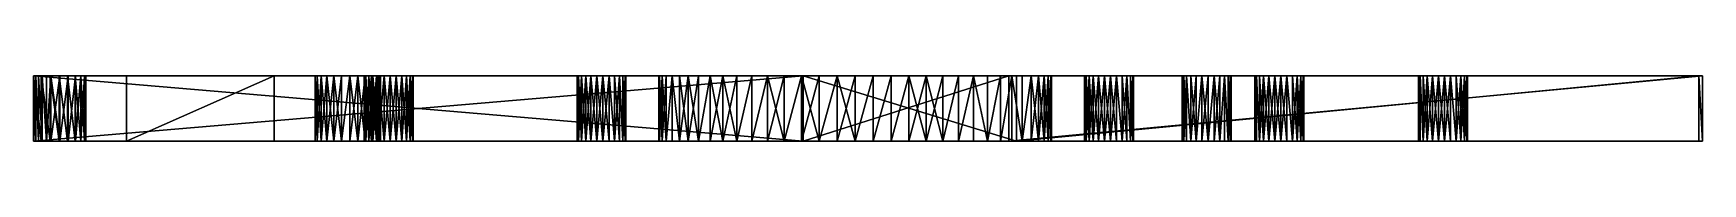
# Model space of a CAD drawing. Header units: metres. Extents: x -6 to 96, y 0 to 4.
import ezdxf

# ---------------------------------------------------------------- set-up
doc = ezdxf.new("R2010")
doc.units = ezdxf.units.M

msp = doc.modelspace()

# ---------------------------------------------------------------- linework, layer by layer
for points in [[(-5.697153, 4, 75.859116), (-5.697153, 0, 75.859116), (-5.697153, 0, 90)], [(-5.697153, 4, 90), (-5.697153, 4, 75.859116), (-5.697153, 0, 90)], [(-5.660184, 0, 75.589722), (-5.697153, 4, 75.859116), (-5.660184, 4, 75.589722)], [(-5.660184, 0, 75.589722), (-5.697153, 0, 75.859116), (-5.697153, 4, 75.859116)], [(-5.697153, 4, 90), (-5.697153, 0, 90), (41.318115, 0, 90)], [(41.318115, 4, 90), (-5.697153, 4, 90), (41.318115, 0, 90)], [(-5.697153, 4, 90), (0, 4, 84), (-5.697153, 4, 75.859116)], [(-5.660184, 4, 75.589722), (-5.697153, 4, 75.859116), (-5.38063, 4, 75.129143)], [(-5.38063, 4, 75.129143), (-5.697153, 4, 75.859116), (-4.902673, 4, 74.880463)], [(-4.902673, 4, 74.880463), (-5.697153, 4, 75.859116), (-4.631435, 4, 74.861275)], [(-5.697153, 4, 75.859116), (0, 4, 84), (-4.08896, 4, 74.822906)], [(-4.631435, 4, 74.861275), (-5.697153, 4, 75.859116), (-4.08896, 4, 74.822906)], [(-5.697153, 4, 69.872086), (-5.660184, 4, 70.141472), (-4.631435, 4, 70.869919)], [(0, 4, 84), (-5.697153, 4, 90), (9, 4, 84)], [(-5.697153, 4, 69.872086), (-4.631435, 4, 70.869919), (-4.08896, 4, 70.908295)], [(-5.697153, 4, 69.872086), (-4.08896, 4, 70.908295), (-3.576875, 4, 71.091385)], [(-5.697153, 4, -5), (0, 4), (9, 4)], [(-5.697153, 4, -5), (9, 4), (41.318115, 4, -5)], [(-5.697153, 4, 69.872086), (-3.576875, 4, 71.091385), (0, 4, 60)], [(9, 4, 84), (-5.697153, 4, 90), (41.318115, 4, 90)], [(-5.697153, 4, 11.299716), (-5.214194, 4, 11.033712), (-5.697153, 4, -5)], [(-5.697153, 4, -5), (-5.214194, 4, 11.033712), (0, 4)], [(-5.697153, 4, 69.872086), (0, 4, 60), (-5.697153, 4, 14.503979)], [(0, 4, 60), (0, 4, 24), (-5.697153, 4, 14.503979)], [(-5.697153, 4, 14.503979), (0, 4, 24), (-5.214194, 4, 14.769982)], [(-5.660184, 0, 70.141472), (-5.660184, 4, 70.141472), (-5.697153, 4, 69.872086)], [(-5.697153, 0, 69.872086), (-5.660184, 0, 70.141472), (-5.697153, 4, 69.872086)], [(-5.697153, 4, 14.503979), (-5.697153, 0, 14.503979), (-5.697153, 0, 69.872086)], [(-5.697153, 4, 69.872086), (-5.697153, 4, 14.503979), (-5.697153, 0, 69.872086)], [(-5.697153, 4, 14.503979), (-5.214194, 4, 14.769982), (-5.214194, 0, 14.769982)], [(-5.697153, 4, 14.503979), (-5.214194, 0, 14.769982), (-5.697153, 0, 14.503979)], [(-5.214194, 4, 11.033712), (-5.697153, 4, 11.299716), (-5.214194, 0, 11.033712)], [(-5.697153, 4, 11.299716), (-5.697153, 0, 11.299716), (-5.214194, 0, 11.033712)], [(41.318115, 4, -5), (41.318115, 0, -5), (-5.697153, 0, -5)], [(-5.697153, 4, -5), (41.318115, 4, -5), (-5.697153, 0, -5)], [(-5.697153, 4, -5), (-5.697153, 0, -5), (-5.697153, 4, 11.299716)], [(-5.697153, 4, 11.299716), (-5.697153, 0, -5), (-5.697153, 0, 11.299716)], [(-5.660184, 0, 75.589722), (-5.660184, 4, 75.589722), (-5.55201, 4, 75.340248)], [(-5.55201, 0, 75.340248), (-5.660184, 0, 75.589722), (-5.55201, 4, 75.340248)], [(-5.55201, 4, 75.340248), (-5.660184, 4, 75.589722), (-5.38063, 4, 75.129143)], [(-5.660184, 4, 70.141472), (-5.55201, 4, 70.390945), (-4.631435, 4, 70.869919)], [(-5.55201, 0, 70.390945), (-5.55201, 4, 70.390945), (-5.660184, 4, 70.141472)], [(-5.660184, 0, 70.141472), (-5.55201, 0, 70.390945), (-5.660184, 4, 70.141472)], [(-5.38063, 0, 75.129143), (-5.55201, 4, 75.340248), (-5.38063, 4, 75.129143)], [(-5.38063, 0, 75.129143), (-5.55201, 0, 75.340248), (-5.55201, 4, 75.340248)], [(-5.55201, 4, 70.390945), (-5.38063, 4, 70.602051), (-4.631435, 4, 70.869919)], [(-5.38063, 0, 70.602051), (-5.38063, 4, 70.602051), (-5.55201, 4, 70.390945)], [(-5.55201, 0, 70.390945), (-5.38063, 0, 70.602051), (-5.55201, 4, 70.390945)], [(-5.158715, 0, 74.972008), (-5.38063, 4, 75.129143), (-5.158715, 4, 74.972008)], [(-5.158715, 0, 74.972008), (-5.38063, 0, 75.129143), (-5.38063, 4, 75.129143)], [(-5.158715, 4, 74.972008), (-5.38063, 4, 75.129143), (-4.902673, 4, 74.880463)], [(-5.38063, 4, 70.602051), (-5.158715, 4, 70.759193), (-4.631435, 4, 70.869919)], [(-5.158715, 0, 70.759193), (-5.158715, 4, 70.759193), (-5.38063, 4, 70.602051)], [(-5.38063, 0, 70.602051), (-5.158715, 0, 70.759193), (-5.38063, 4, 70.602051)], [(-5.214194, 4, 11.033712), (-4.676954, 4, 10.909691), (0, 4)], [(-5.214194, 4, 14.769982), (0, 4, 24), (-4.676954, 4, 14.894004)], [(-5.214194, 4, 14.769982), (-4.676954, 4, 14.894004), (-4.676954, 0, 14.894004)], [(-5.214194, 4, 14.769982), (-4.676954, 0, 14.894004), (-5.214194, 0, 14.769982)], [(-4.676954, 4, 10.909691), (-5.214194, 4, 11.033712), (-4.676954, 0, 10.909691)], [(-5.214194, 4, 11.033712), (-5.214194, 0, 11.033712), (-4.676954, 0, 10.909691)], [(-4.902673, 0, 74.880463), (-5.158715, 4, 74.972008), (-4.902673, 4, 74.880463)], [(-4.902673, 0, 74.880463), (-5.158715, 0, 74.972008), (-5.158715, 4, 74.972008)], [(-5.158715, 4, 70.759193), (-4.902673, 4, 70.850739), (-4.631435, 4, 70.869919)], [(-4.902673, 0, 70.850739), (-4.902673, 4, 70.850739), (-5.158715, 4, 70.759193)], [(-5.158715, 0, 70.759193), (-4.902673, 0, 70.850739), (-5.158715, 4, 70.759193)], [(-4.902673, 0, 74.880463), (-4.902673, 4, 74.880463), (-4.631435, 4, 74.861275)], [(-4.631435, 0, 74.861275), (-4.902673, 0, 74.880463), (-4.631435, 4, 74.861275)], [(-4.902673, 0, 70.850739), (-4.631435, 4, 70.869919), (-4.902673, 4, 70.850739)], [(-4.902673, 0, 70.850739), (-4.631435, 0, 70.869919), (-4.631435, 4, 70.869919)], [(-4.676954, 4, 10.909691), (-4.126266, 4, 10.937077), (0, 4)], [(-4.676954, 4, 14.894004), (0, 4, 24), (-4.126266, 4, 14.866618)], [(-4.676954, 4, 14.894004), (-4.126266, 4, 14.866618), (-4.126266, 0, 14.866618)], [(-4.676954, 4, 14.894004), (-4.126266, 0, 14.866618), (-4.676954, 0, 14.894004)], [(-4.126266, 4, 10.937077), (-4.676954, 4, 10.909691), (-4.126266, 0, 10.937077)], [(-4.676954, 4, 10.909691), (-4.676954, 0, 10.909691), (-4.126266, 0, 10.937077)], [(-4.631435, 4, 74.861275), (-4.08896, 4, 74.822906), (-4.631435, 0, 74.861275)], [(-4.08896, 4, 74.822906), (-4.08896, 0, 74.822906), (-4.631435, 0, 74.861275)], [(-4.08896, 4, 70.908295), (-4.631435, 4, 70.869919), (-4.08896, 0, 70.908295)], [(-4.631435, 4, 70.869919), (-4.631435, 0, 70.869919), (-4.08896, 0, 70.908295)], [(-4.126266, 4, 10.937077), (-3.603983, 4, 11.113789), (0, 4)], [(-4.126266, 4, 14.866618), (0, 4, 24), (-3.603983, 4, 14.689906)], [(-4.126266, 4, 14.866618), (-3.603983, 4, 14.689906), (-3.603983, 0, 14.689906)], [(-4.126266, 4, 14.866618), (-3.603983, 0, 14.689906), (-4.126266, 0, 14.866618)], [(-3.603983, 4, 11.113789), (-4.126266, 4, 10.937077), (-3.603983, 0, 11.113789)], [(-4.126266, 4, 10.937077), (-4.126266, 0, 10.937077), (-3.603983, 0, 11.113789)], [(-4.08896, 4, 74.822906), (0, 4, 84), (-3.576875, 4, 74.639816)], [(-4.08896, 4, 74.822906), (-3.576875, 4, 74.639816), (-4.08896, 0, 74.822906)], [(-3.576875, 4, 74.639816), (-3.576875, 0, 74.639816), (-4.08896, 0, 74.822906)], [(-3.576875, 4, 71.091385), (-4.08896, 4, 70.908295), (-4.08896, 0, 70.908295)], [(-3.576875, 4, 71.091385), (-4.08896, 0, 70.908295), (-3.576875, 0, 71.091385)], [(-3.603983, 4, 11.113789), (-3.149798, 4, 11.426396), (0, 4)], [(-3.603983, 4, 14.689906), (0, 4, 24), (-3.149798, 4, 14.377298)], [(-3.603983, 4, 14.689906), (-3.149798, 4, 14.377298), (-3.149798, 0, 14.377298)], [(-3.603983, 4, 14.689906), (-3.149798, 0, 14.377298), (-3.603983, 0, 14.689906)], [(-3.149798, 4, 11.426396), (-3.603983, 4, 11.113789), (-3.149798, 0, 11.426396)], [(-3.603983, 4, 11.113789), (-3.603983, 0, 11.113789), (-3.149798, 0, 11.426396)], [(-3.576875, 4, 74.639816), (0, 4, 84), (-3.133045, 4, 74.325539)], [(-3.576875, 4, 71.091385), (-3.133045, 4, 71.405655), (0, 4, 60)], [(-3.576875, 4, 74.639816), (-3.133045, 4, 74.325539), (-3.576875, 0, 74.639816)], [(-3.133045, 4, 74.325539), (-3.133045, 0, 74.325539), (-3.576875, 0, 74.639816)], [(-3.133045, 4, 71.405655), (-3.576875, 4, 71.091385), (-3.576875, 0, 71.091385)], [(-3.133045, 4, 71.405655), (-3.576875, 0, 71.091385), (-3.133045, 0, 71.405655)], [(-3.149798, 4, 11.426396), (-2.798231, 4, 11.851142), (0, 4)], [(-3.149798, 4, 14.377298), (0, 4, 24), (-2.798231, 4, 13.952553)], [(-3.149798, 4, 14.377298), (-2.798231, 4, 13.952553), (-2.798231, 0, 13.952553)], [(-3.149798, 4, 14.377298), (-2.798231, 0, 13.952553), (-3.149798, 0, 14.377298)], [(-2.798231, 4, 11.851142), (-3.149798, 4, 11.426396), (-3.149798, 0, 11.426396)], [(-2.798231, 4, 11.851142), (-3.149798, 0, 11.426396), (-2.798231, 0, 11.851142)], [(-3.133045, 4, 74.325539), (0, 4, 84), (-2.790285, 4, 73.90332)], [(-3.133045, 4, 71.405655), (-2.790285, 4, 71.827873), (0, 4, 60)], [(-3.133045, 4, 74.325539), (-2.790285, 4, 73.90332), (-3.133045, 0, 74.325539)], [(-2.790285, 4, 73.90332), (-2.790285, 0, 73.90332), (-3.133045, 0, 74.325539)], [(-2.790285, 4, 71.827873), (-3.133045, 4, 71.405655), (-3.133045, 0, 71.405655)], [(-2.790285, 4, 71.827873), (-3.133045, 0, 71.405655), (-2.790285, 0, 71.827873)], [(-2.798231, 4, 11.851142), (-2.576002, 4, 12.355742), (0, 4)], [(-2.798231, 4, 13.952553), (0, 4, 24), (-2.576002, 4, 13.447952)], [(-2.798231, 4, 13.952553), (-2.576002, 4, 13.447952), (-2.576002, 0, 13.447952)], [(-2.798231, 4, 13.952553), (-2.576002, 0, 13.447952), (-2.798231, 0, 13.952553)], [(-2.576002, 4, 12.355742), (-2.798231, 4, 11.851142), (-2.798231, 0, 11.851142)], [(-2.576002, 4, 12.355742), (-2.798231, 0, 11.851142), (-2.576002, 0, 12.355742)], [(-2.790285, 4, 71.827873), (-2.573938, 4, 72.326813), (0, 4, 60)], [(-2.790285, 4, 73.90332), (0, 4, 84), (-2.573938, 4, 73.404381)], [(-2.790285, 4, 73.90332), (-2.573938, 4, 73.404381), (-2.790285, 0, 73.90332)], [(-2.573938, 4, 73.404381), (-2.573938, 0, 73.404381), (-2.790285, 0, 73.90332)], [(-2.573938, 4, 72.326813), (-2.790285, 4, 71.827873), (-2.790285, 0, 71.827873)], [(-2.573938, 4, 72.326813), (-2.790285, 0, 71.827873), (-2.573938, 0, 72.326813)], [(-2.576002, 4, 12.355742), (-2.5, 4, 12.901847), (0, 4)], [(-2.576002, 4, 13.447952), (0, 4, 24), (-2.5, 4, 12.901847)], [(-2.576002, 4, 13.447952), (-2.5, 4, 12.901847), (-2.5, 0, 12.901847)], [(-2.576002, 4, 13.447952), (-2.5, 0, 12.901847), (-2.576002, 0, 13.447952)], [(-2.5, 4, 12.901847), (-2.576002, 4, 12.355742), (-2.576002, 0, 12.355742)], [(-2.5, 4, 12.901847), (-2.576002, 0, 12.355742), (-2.5, 0, 12.901847)], [(-2.573938, 4, 72.326813), (-2.5, 4, 72.865601), (0, 4, 60)], [(-2.573938, 4, 73.404381), (0, 4, 84), (-2.5, 4, 72.865601)], [(-2.573938, 4, 73.404381), (-2.5, 4, 72.865601), (-2.5, 0, 72.865601)], [(-2.573938, 4, 73.404381), (-2.5, 0, 72.865601), (-2.573938, 0, 73.404381)], [(-2.5, 4, 72.865601), (-2.573938, 4, 72.326813), (-2.5, 0, 72.865601)], [(-2.573938, 4, 72.326813), (-2.573938, 0, 72.326813), (-2.5, 0, 72.865601)], [(-2.5, 4, 72.865601), (0, 4, 84), (0, 4, 60)], [(-2.5, 4, 12.901847), (0, 4, 24), (0, 4)], [(0, 4, 24), (14.605335, 4, 36.447815), (9, 4, 24)], [(0, 4, 60), (9, 4, 60), (14.605335, 4, 47.552185)], [(0, 4, 60), (14.605335, 4, 47.552185), (14.511828, 4, 47.188)], [(0, 4, 60), (14.511828, 4, 47.188), (14.511828, 4, 46.812)], [(0, 4, 60), (14.511828, 4, 46.812), (14.605335, 4, 46.447815)], [(0, 4, 60), (14.605335, 4, 46.447815), (0, 4, 24)], [(0, 4, 24), (14.605335, 4, 46.447815), (14.605335, 4, 37.552185)], [(0, 4, 24), (14.605335, 4, 37.552185), (14.511828, 4, 37.188)], [(0, 4, 24), (14.511828, 4, 37.188), (14.511828, 4, 36.812)], [(0, 4, 24), (14.511828, 4, 36.812), (14.605335, 4, 36.447815)], [(0, 4, 60), (0, 0, 60), (9, 4, 60)], [(9, 4, 60), (0, 0, 60), (9, 0, 60)], [(0, 4, 84), (0, 0, 84), (0, 4, 60)], [(0, 4, 60), (0, 0, 84), (0, 0, 60)], [(0, 4, 84), (9, 4, 84), (0, 0, 84)], [(9, 4, 84), (9, 0, 84), (0, 0, 84)], [(0, 0), (9, 4), (0, 4)], [(0, 0), (9, 0), (9, 4)], [(0, 4, 24), (0, 0), (0, 4)], [(0, 0, 24), (0, 0), (0, 4, 24)], [(9, 4, 24), (0, 0, 24), (0, 4, 24)], [(9, 0, 24), (0, 0, 24), (9, 4, 24)], [(14.605335, 4, 36.447815), (14.786474, 4, 36.11832), (9, 4, 24)], [(14.786474, 4, 36.11832), (15.043864, 4, 35.844231), (9, 4, 24)], [(15.043864, 4, 35.844231), (15.361331, 4, 35.642761), (9, 4, 24)], [(15.361331, 4, 35.642761), (15.718928, 4, 35.526569), (9, 4, 24)], [(15.718928, 4, 35.526569), (16.094185, 4, 35.50296), (9, 4, 24)], [(16.094185, 4, 35.50296), (16.463526, 4, 35.573414), (9, 4, 24)], [(9, 4, 84), (12.225152, 4, 74.406624), (11.881966, 4, 74.041168)], [(12.225152, 4, 74.406624), (9, 4, 84), (12.648441, 4, 74.675255)], [(9, 4, 84), (11.881966, 4, 74.041168), (11.640447, 4, 73.601845)], [(12.648441, 4, 74.675255), (9, 4, 84), (13.125237, 4, 74.83017)], [(13.125237, 4, 74.83017), (9, 4, 84), (13.625581, 4, 74.861649)], [(11.881966, 4, 11.726276), (12.225152, 4, 11.360821), (9, 4)], [(12.225152, 4, 11.360821), (12.648441, 4, 11.092194), (9, 4)], [(12.648441, 4, 11.092194), (13.125237, 4, 10.937273), (9, 4)], [(13.125237, 4, 10.937273), (13.625581, 4, 10.905794), (9, 4)], [(13.625581, 4, 10.905794), (14.118034, 4, 10.999734), (9, 4)], [(14.118034, 4, 10.999734), (14.571653, 4, 11.213191), (9, 4)], [(9, 4), (14.957937, 4, 11.532753), (41.318115, 4, -5)], [(14.571653, 4, 11.213191), (14.957937, 4, 11.532753), (9, 4)], [(13.625581, 4, 74.861649), (9, 4, 84), (14.118034, 4, 74.767708)], [(14.118034, 4, 74.767708), (9, 4, 84), (14.571653, 4, 74.554253)], [(12.648441, 4, 71.055946), (13.125237, 4, 70.901024), (9, 4, 60)], [(13.125237, 4, 70.901024), (13.625581, 4, 70.869545), (9, 4, 60)], [(13.625581, 4, 70.869545), (14.118034, 4, 70.963486), (9, 4, 60)], [(14.118034, 4, 70.963486), (14.571653, 4, 71.176941), (9, 4, 60)], [(11.881966, 4, 71.690025), (12.225152, 4, 71.32457), (9, 4, 60)], [(12.225152, 4, 71.32457), (12.648441, 4, 71.055946), (9, 4, 60)], [(14.571653, 4, 74.554253), (9, 4, 84), (41.318115, 4, 90)], [(9, 4, 60), (15.043864, 4, 48.155769), (14.786474, 4, 47.88168)], [(15.043864, 4, 48.155769), (9, 4, 60), (15.361331, 4, 48.357239)], [(9, 4, 60), (14.786474, 4, 47.88168), (14.605335, 4, 47.552185)], [(9, 4, 24), (12.225152, 4, 14.442874), (11.881966, 4, 14.077417)], [(15.361331, 4, 48.357239), (9, 4, 60), (15.718928, 4, 48.473431)], [(12.225152, 4, 14.442874), (9, 4, 24), (12.648441, 4, 14.711501)], [(15.718928, 4, 48.473431), (9, 4, 60), (16.094185, 4, 48.49704)], [(16.094185, 4, 48.49704), (9, 4, 60), (16.463526, 4, 48.426586)], [(9, 4, 24), (11.881966, 4, 14.077417), (11.640447, 4, 13.638097)], [(12.648441, 4, 14.711501), (9, 4, 24), (13.125237, 4, 14.866422)], [(13.125237, 4, 14.866422), (9, 4, 24), (13.625581, 4, 14.897901)], [(9, 4, 60), (14.571653, 4, 71.176941), (27.605335, 4, 58.052185)], [(13.625581, 4, 14.897901), (9, 4, 24), (14.118034, 4, 14.803961)], [(14.118034, 4, 14.803961), (9, 4, 24), (14.571653, 4, 14.590503)], [(9, 4, 60), (27.605335, 4, 58.052185), (27.511827, 4, 57.688)], [(16.463526, 4, 48.426586), (9, 4, 60), (27.511827, 4, 57.688)], [(9, 4, 24), (16.463526, 4, 35.573414), (27.511827, 4, 26.312)], [(11.515771, 4, 72.614929), (9, 4, 60), (9, 4, 84)], [(11.515771, 4, 73.116264), (11.515771, 4, 72.614929), (9, 4, 84)], [(11.640447, 4, 73.601845), (11.515771, 4, 73.116264), (9, 4, 84)], [(11.640447, 4, 72.129349), (9, 4, 60), (11.515771, 4, 72.614929)], [(11.881966, 4, 71.690025), (9, 4, 60), (11.640447, 4, 72.129349)], [(11.515771, 4, 12.651181), (9, 4), (9, 4, 24)], [(11.515771, 4, 13.152514), (11.515771, 4, 12.651181), (9, 4, 24)], [(11.640447, 4, 13.638097), (11.515771, 4, 13.152514), (9, 4, 24)], [(11.640447, 4, 12.165598), (9, 4), (11.515771, 4, 12.651181)], [(11.881966, 4, 11.726276), (9, 4), (11.640447, 4, 12.165598)], [(14.571653, 4, 14.590503), (9, 4, 24), (27.605335, 4, 25.947813)], [(9, 4, 24), (27.511827, 4, 26.312), (27.605335, 4, 25.947813)], [(9, 4, 60), (9, 0, 60), (9, 4, 84)], [(9, 4, 84), (9, 0, 60), (9, 0, 84)], [(9, 4), (9, 0, 24), (9, 4, 24)], [(9, 0), (9, 0, 24), (9, 4)], [(11.515771, 4, 73.116264), (11.640447, 4, 73.601845), (11.640447, 0, 73.601845)], [(11.515771, 4, 73.116264), (11.640447, 0, 73.601845), (11.515771, 0, 73.116264)], [(11.515771, 4, 73.116264), (11.515771, 0, 73.116264), (11.515771, 0, 72.614929)], [(11.515771, 4, 72.614929), (11.515771, 4, 73.116264), (11.515771, 0, 72.614929)], [(11.640447, 4, 72.129349), (11.515771, 4, 72.614929), (11.515771, 0, 72.614929)], [(11.640447, 4, 72.129349), (11.515771, 0, 72.614929), (11.640447, 0, 72.129349)], [(11.515771, 4, 13.152514), (11.640447, 4, 13.638097), (11.640447, 0, 13.638097)], [(11.515771, 4, 13.152514), (11.640447, 0, 13.638097), (11.515771, 0, 13.152514)], [(11.515771, 4, 12.651181), (11.515771, 4, 13.152514), (11.515771, 0, 13.152514)], [(11.515771, 4, 12.651181), (11.515771, 0, 13.152514), (11.515771, 0, 12.651181)], [(11.640447, 4, 12.165598), (11.515771, 4, 12.651181), (11.515771, 0, 12.651181)], [(11.640447, 4, 12.165598), (11.515771, 0, 12.651181), (11.640447, 0, 12.165598)], [(11.640447, 4, 73.601845), (11.881966, 4, 74.041168), (11.640447, 0, 73.601845)], [(11.881966, 4, 74.041168), (11.881966, 0, 74.041168), (11.640447, 0, 73.601845)], [(11.881966, 4, 71.690025), (11.640447, 4, 72.129349), (11.640447, 0, 72.129349)], [(11.881966, 4, 71.690025), (11.640447, 0, 72.129349), (11.881966, 0, 71.690025)], [(11.640447, 4, 13.638097), (11.881966, 4, 14.077417), (11.881966, 0, 14.077417)], [(11.640447, 4, 13.638097), (11.881966, 0, 14.077417), (11.640447, 0, 13.638097)], [(11.881966, 4, 11.726276), (11.640447, 4, 12.165598), (11.640447, 0, 12.165598)], [(11.881966, 4, 11.726276), (11.640447, 0, 12.165598), (11.881966, 0, 11.726276)], [(11.881966, 4, 74.041168), (12.225152, 4, 74.406624), (12.225152, 0, 74.406624)], [(11.881966, 4, 74.041168), (12.225152, 0, 74.406624), (11.881966, 0, 74.041168)], [(11.881966, 4, 71.690025), (11.881966, 0, 71.690025), (12.225152, 0, 71.32457)], [(12.225152, 4, 71.32457), (11.881966, 4, 71.690025), (12.225152, 0, 71.32457)], [(11.881966, 4, 14.077417), (12.225152, 4, 14.442874), (12.225152, 0, 14.442874)], [(11.881966, 4, 14.077417), (12.225152, 0, 14.442874), (11.881966, 0, 14.077417)], [(12.225152, 4, 11.360821), (11.881966, 4, 11.726276), (11.881966, 0, 11.726276)], [(12.225152, 4, 11.360821), (11.881966, 0, 11.726276), (12.225152, 0, 11.360821)], [(12.225152, 4, 74.406624), (12.648441, 4, 74.675255), (12.225152, 0, 74.406624)], [(12.648441, 4, 74.675255), (12.648441, 0, 74.675255), (12.225152, 0, 74.406624)], [(12.225152, 4, 71.32457), (12.225152, 0, 71.32457), (12.648441, 0, 71.055946)], [(12.648441, 4, 71.055946), (12.225152, 4, 71.32457), (12.648441, 0, 71.055946)], [(12.225152, 4, 14.442874), (12.648441, 4, 14.711501), (12.648441, 0, 14.711501)], [(12.225152, 4, 14.442874), (12.648441, 0, 14.711501), (12.225152, 0, 14.442874)], [(12.648441, 4, 11.092194), (12.225152, 4, 11.360821), (12.225152, 0, 11.360821)], [(12.648441, 4, 11.092194), (12.225152, 0, 11.360821), (12.648441, 0, 11.092194)], [(12.648441, 4, 74.675255), (13.125237, 4, 74.83017), (12.648441, 0, 74.675255)], [(13.125237, 4, 74.83017), (13.125237, 0, 74.83017), (12.648441, 0, 74.675255)], [(12.648441, 4, 71.055946), (12.648441, 0, 71.055946), (13.125237, 0, 70.901024)], [(13.125237, 4, 70.901024), (12.648441, 4, 71.055946), (13.125237, 0, 70.901024)], [(12.648441, 4, 14.711501), (13.125237, 4, 14.866422), (13.125237, 0, 14.866422)], [(12.648441, 4, 14.711501), (13.125237, 0, 14.866422), (12.648441, 0, 14.711501)], [(13.125237, 4, 10.937273), (12.648441, 4, 11.092194), (12.648441, 0, 11.092194)], [(13.125237, 4, 10.937273), (12.648441, 0, 11.092194), (13.125237, 0, 10.937273)], [(13.125237, 4, 74.83017), (13.625581, 4, 74.861649), (13.125237, 0, 74.83017)], [(13.625581, 4, 74.861649), (13.625581, 0, 74.861649), (13.125237, 0, 74.83017)], [(13.625581, 4, 70.869545), (13.125237, 4, 70.901024), (13.125237, 0, 70.901024)], [(13.625581, 4, 70.869545), (13.125237, 0, 70.901024), (13.625581, 0, 70.869545)], [(13.125237, 4, 14.866422), (13.625581, 4, 14.897901), (13.125237, 0, 14.866422)], [(13.625581, 4, 14.897901), (13.625581, 0, 14.897901), (13.125237, 0, 14.866422)], [(13.625581, 4, 10.905794), (13.125237, 4, 10.937273), (13.125237, 0, 10.937273)], [(13.625581, 4, 10.905794), (13.125237, 0, 10.937273), (13.625581, 0, 10.905794)], [(13.625581, 4, 70.869545), (13.625581, 0, 70.869545), (14.118034, 0, 70.963486)], [(14.118034, 4, 70.963486), (13.625581, 4, 70.869545), (14.118034, 0, 70.963486)], [(13.625581, 4, 74.861649), (14.118034, 4, 74.767708), (14.118034, 0, 74.767708)], [(13.625581, 4, 74.861649), (14.118034, 0, 74.767708), (13.625581, 0, 74.861649)], [(13.625581, 4, 14.897901), (14.118034, 4, 14.803961), (14.118034, 0, 14.803961)], [(13.625581, 4, 14.897901), (14.118034, 0, 14.803961), (13.625581, 0, 14.897901)], [(14.118034, 4, 10.999734), (13.625581, 4, 10.905794), (13.625581, 0, 10.905794)], [(14.118034, 4, 10.999734), (13.625581, 0, 10.905794), (14.118034, 0, 10.999734)], [(14.118034, 4, 70.963486), (14.118034, 0, 70.963486), (14.571653, 0, 71.176941)], [(14.571653, 4, 71.176941), (14.118034, 4, 70.963486), (14.571653, 0, 71.176941)], [(14.118034, 4, 74.767708), (14.571653, 4, 74.554253), (14.118034, 0, 74.767708)], [(14.571653, 4, 74.554253), (14.571653, 0, 74.554253), (14.118034, 0, 74.767708)], [(14.571653, 4, 11.213191), (14.118034, 0, 10.999734), (14.571653, 0, 11.213191)], [(14.118034, 4, 14.803961), (14.571653, 4, 14.590503), (14.118034, 0, 14.803961)], [(14.571653, 4, 14.590503), (14.571653, 0, 14.590503), (14.118034, 0, 14.803961)], [(14.571653, 4, 11.213191), (14.118034, 4, 10.999734), (14.118034, 0, 10.999734)], [(14.605335, 4, 37.552185), (14.605335, 0, 37.552185), (14.511828, 0, 37.188)], [(14.511828, 4, 37.188), (14.605335, 4, 37.552185), (14.511828, 0, 37.188)], [(14.511828, 4, 37.188), (14.511828, 0, 37.188), (14.511828, 0, 36.812)], [(14.511828, 4, 36.812), (14.511828, 4, 37.188), (14.511828, 0, 36.812)], [(14.605335, 4, 36.447815), (14.511828, 4, 36.812), (14.511828, 0, 36.812)], [(14.605335, 4, 36.447815), (14.511828, 0, 36.812), (14.605335, 0, 36.447815)], [(14.511828, 4, 47.188), (14.605335, 4, 47.552185), (14.605335, 0, 47.552185)], [(14.511828, 4, 47.188), (14.605335, 0, 47.552185), (14.511828, 0, 47.188)], [(14.511828, 4, 46.812), (14.511828, 4, 47.188), (14.511828, 0, 47.188)], [(14.511828, 4, 46.812), (14.511828, 0, 47.188), (14.511828, 0, 46.812)], [(14.605335, 4, 46.447815), (14.511828, 4, 46.812), (14.511828, 0, 46.812)], [(14.605335, 4, 46.447815), (14.511828, 0, 46.812), (14.605335, 0, 46.447815)], [(14.957937, 4, 74.234688), (14.571653, 4, 74.554253), (41.318115, 4, 90)], [(14.571653, 4, 71.176941), (14.957937, 4, 71.496506), (27.786474, 4, 58.38168)], [(14.571653, 4, 71.176941), (27.786474, 4, 58.38168), (27.605335, 4, 58.052185)], [(14.957937, 4, 14.270942), (14.571653, 4, 14.590503), (27.786474, 4, 25.618322)], [(14.571653, 4, 14.590503), (27.605335, 4, 25.947813), (27.786474, 4, 25.618322)], [(14.571653, 4, 71.176941), (14.571653, 0, 71.176941), (14.957937, 0, 71.496506)], [(14.957937, 4, 71.496506), (14.571653, 4, 71.176941), (14.957937, 0, 71.496506)], [(14.571653, 4, 74.554253), (14.957937, 4, 74.234688), (14.957937, 0, 74.234688)], [(14.571653, 4, 74.554253), (14.957937, 0, 74.234688), (14.571653, 0, 74.554253)], [(14.957937, 4, 11.532753), (14.571653, 4, 11.213191), (14.571653, 0, 11.213191)], [(14.957937, 4, 11.532753), (14.571653, 0, 11.213191), (14.957937, 0, 11.532753)], [(14.571653, 4, 14.590503), (14.957937, 4, 14.270942), (14.957937, 0, 14.270942)], [(14.571653, 4, 14.590503), (14.957937, 0, 14.270942), (14.571653, 0, 14.590503)], [(14.605335, 4, 46.447815), (14.786474, 4, 46.11832), (14.605335, 4, 37.552185)], [(14.786474, 4, 46.11832), (14.786474, 4, 37.88168), (14.605335, 4, 37.552185)], [(14.605335, 4, 37.552185), (14.786474, 4, 37.88168), (14.605335, 0, 37.552185)], [(14.786474, 4, 37.88168), (14.786474, 0, 37.88168), (14.605335, 0, 37.552185)], [(14.605335, 4, 36.447815), (14.605335, 0, 36.447815), (14.786474, 0, 36.11832)], [(14.786474, 4, 36.11832), (14.605335, 4, 36.447815), (14.786474, 0, 36.11832)], [(14.605335, 4, 47.552185), (14.786474, 4, 47.88168), (14.786474, 0, 47.88168)], [(14.605335, 4, 47.552185), (14.786474, 0, 47.88168), (14.605335, 0, 47.552185)], [(14.786474, 4, 46.11832), (14.605335, 4, 46.447815), (14.605335, 0, 46.447815)], [(14.786474, 4, 46.11832), (14.605335, 0, 46.447815), (14.786474, 0, 46.11832)], [(14.786474, 4, 46.11832), (15.043864, 4, 45.844231), (14.786474, 4, 37.88168)], [(15.043864, 4, 45.844231), (15.043864, 4, 38.155769), (14.786474, 4, 37.88168)], [(14.786474, 4, 37.88168), (15.043864, 4, 38.155769), (14.786474, 0, 37.88168)], [(15.043864, 4, 38.155769), (15.043864, 0, 38.155769), (14.786474, 0, 37.88168)], [(14.786474, 4, 36.11832), (14.786474, 0, 36.11832), (15.043864, 0, 35.844231)], [(15.043864, 4, 35.844231), (14.786474, 4, 36.11832), (15.043864, 0, 35.844231)], [(14.786474, 4, 47.88168), (15.043864, 4, 48.155769), (15.043864, 0, 48.155769)], [(14.786474, 4, 47.88168), (15.043864, 0, 48.155769), (14.786474, 0, 47.88168)], [(15.043864, 4, 45.844231), (14.786474, 4, 46.11832), (14.786474, 0, 46.11832)], [(15.043864, 4, 45.844231), (14.786474, 0, 46.11832), (15.043864, 0, 45.844231)], [(14.957937, 4, 11.532753), (15.252613, 4, 11.93834), (41.318115, 4, -5)], [(15.252613, 4, 73.829102), (14.957937, 4, 74.234688), (41.318115, 4, 90)], [(14.957937, 4, 71.496506), (15.252613, 4, 71.902092), (28.043863, 4, 58.655769)], [(14.957937, 4, 71.496506), (28.043863, 4, 58.655769), (27.786474, 4, 58.38168)], [(14.957937, 4, 14.270942), (27.786474, 4, 25.618322), (28.043863, 4, 25.344231)], [(15.252613, 4, 13.865355), (14.957937, 4, 14.270942), (28.043863, 4, 25.344231)], [(15.252613, 4, 71.902092), (14.957937, 4, 71.496506), (14.957937, 0, 71.496506)], [(15.252613, 4, 71.902092), (14.957937, 0, 71.496506), (15.252613, 0, 71.902092)], [(14.957937, 4, 74.234688), (15.252613, 4, 73.829102), (14.957937, 0, 74.234688)], [(15.252613, 4, 73.829102), (15.252613, 0, 73.829102), (14.957937, 0, 74.234688)], [(15.252613, 4, 11.93834), (14.957937, 4, 11.532753), (14.957937, 0, 11.532753)], [(15.252613, 4, 11.93834), (14.957937, 0, 11.532753), (15.252613, 0, 11.93834)], [(14.957937, 4, 14.270942), (15.252613, 4, 13.865355), (15.252613, 0, 13.865355)], [(14.957937, 4, 14.270942), (15.252613, 0, 13.865355), (14.957937, 0, 14.270942)], [(15.043864, 4, 45.844231), (15.361331, 4, 45.642761), (15.361331, 4, 38.357239)], [(15.043864, 4, 38.155769), (15.043864, 4, 45.844231), (15.361331, 4, 38.357239)], [(15.043864, 4, 38.155769), (15.361331, 4, 38.357239), (15.043864, 0, 38.155769)], [(15.361331, 4, 38.357239), (15.361331, 0, 38.357239), (15.043864, 0, 38.155769)], [(15.043864, 4, 35.844231), (15.043864, 0, 35.844231), (15.361331, 0, 35.642761)], [(15.361331, 4, 35.642761), (15.043864, 4, 35.844231), (15.361331, 0, 35.642761)], [(15.043864, 4, 48.155769), (15.361331, 4, 48.357239), (15.361331, 0, 48.357239)], [(15.043864, 4, 48.155769), (15.361331, 0, 48.357239), (15.043864, 0, 48.155769)], [(15.361331, 4, 45.642761), (15.043864, 4, 45.844231), (15.043864, 0, 45.844231)], [(15.361331, 4, 45.642761), (15.043864, 0, 45.844231), (15.361331, 0, 45.642761)], [(15.252613, 4, 11.93834), (15.437166, 4, 12.404468), (41.318115, 4, -5)], [(15.437166, 4, 73.362976), (15.252613, 4, 73.829102), (41.318115, 4, 90)], [(28.043863, 4, 58.655769), (15.252613, 4, 71.902092), (28.361332, 4, 58.857239)], [(15.252613, 4, 71.902092), (15.437166, 4, 72.368217), (28.361332, 4, 58.857239)], [(15.252613, 4, 13.865355), (28.043863, 4, 25.344231), (28.361332, 4, 25.142759)], [(15.437166, 4, 13.399227), (15.252613, 4, 13.865355), (28.361332, 4, 25.142759)], [(15.252613, 4, 73.829102), (15.437166, 4, 73.362976), (15.252613, 0, 73.829102)], [(15.437166, 4, 73.362976), (15.437166, 0, 73.362976), (15.252613, 0, 73.829102)], [(15.252613, 4, 71.902092), (15.252613, 0, 71.902092), (15.437166, 0, 72.368217)], [(15.437166, 4, 72.368217), (15.252613, 4, 71.902092), (15.437166, 0, 72.368217)], [(15.437166, 4, 12.404468), (15.252613, 4, 11.93834), (15.252613, 0, 11.93834)], [(15.252613, 4, 13.865355), (15.437166, 4, 13.399227), (15.437166, 0, 13.399227)], [(15.437166, 4, 12.404468), (15.252613, 0, 11.93834), (15.437166, 0, 12.404468)], [(15.252613, 4, 13.865355), (15.437166, 0, 13.399227), (15.252613, 0, 13.865355)], [(15.361331, 4, 45.642761), (15.718928, 4, 45.526569), (15.718928, 4, 38.473431)], [(15.361331, 4, 38.357239), (15.361331, 4, 45.642761), (15.718928, 4, 38.473431)], [(15.361331, 4, 38.357239), (15.718928, 4, 38.473431), (15.718928, 0, 38.473431)], [(15.361331, 4, 38.357239), (15.718928, 0, 38.473431), (15.361331, 0, 38.357239)], [(15.718928, 4, 35.526569), (15.361331, 4, 35.642761), (15.361331, 0, 35.642761)], [(15.718928, 4, 35.526569), (15.361331, 0, 35.642761), (15.718928, 0, 35.526569)], [(15.361331, 4, 48.357239), (15.718928, 4, 48.473431), (15.718928, 0, 48.473431)], [(15.361331, 4, 48.357239), (15.718928, 0, 48.473431), (15.361331, 0, 48.357239)], [(15.361331, 4, 45.642761), (15.361331, 0, 45.642761), (15.718928, 0, 45.526569)], [(15.718928, 4, 45.526569), (15.361331, 4, 45.642761), (15.718928, 0, 45.526569)], [(15.437166, 4, 13.399227), (28.361332, 4, 25.142759), (28.718927, 4, 25.026569)], [(15.5, 4, 12.901847), (15.437166, 4, 13.399227), (28.718927, 4, 25.026569)], [(15.437166, 4, 12.404468), (15.5, 4, 12.901847), (29.094185, 4, 25.00296)], [(15.437166, 4, 12.404468), (29.094185, 4, 25.00296), (41.318115, 4, -5)], [(15.437166, 4, 72.368217), (15.5, 4, 72.865601), (28.718927, 4, 58.973431)], [(28.361332, 4, 58.857239), (15.437166, 4, 72.368217), (28.718927, 4, 58.973431)], [(15.5, 4, 72.865601), (15.437166, 4, 73.362976), (29.094185, 4, 58.99704)], [(15.437166, 4, 73.362976), (41.318115, 4, 90), (29.094185, 4, 58.99704)], [(15.437166, 4, 73.362976), (15.5, 4, 72.865601), (15.5, 0, 72.865601)], [(15.437166, 4, 73.362976), (15.5, 0, 72.865601), (15.437166, 0, 73.362976)], [(15.5, 4, 72.865601), (15.437166, 4, 72.368217), (15.437166, 0, 72.368217)], [(15.5, 4, 72.865601), (15.437166, 0, 72.368217), (15.5, 0, 72.865601)], [(15.437166, 4, 13.399227), (15.5, 4, 12.901847), (15.5, 0, 12.901847)], [(15.437166, 4, 13.399227), (15.5, 0, 12.901847), (15.437166, 0, 13.399227)], [(15.5, 4, 12.901847), (15.437166, 4, 12.404468), (15.437166, 0, 12.404468)], [(15.5, 4, 12.901847), (15.437166, 0, 12.404468), (15.5, 0, 12.901847)], [(15.5, 4, 12.901847), (28.718927, 4, 25.026569), (29.094185, 4, 25.00296)], [(28.718927, 4, 58.973431), (15.5, 4, 72.865601), (29.094185, 4, 58.99704)], [(15.718928, 4, 45.526569), (16.094185, 4, 45.50296), (16.094185, 4, 38.49704)], [(15.718928, 4, 38.473431), (15.718928, 4, 45.526569), (16.094185, 4, 38.49704)], [(15.718928, 4, 38.473431), (16.094185, 4, 38.49704), (15.718928, 0, 38.473431)], [(16.094185, 4, 38.49704), (16.094185, 0, 38.49704), (15.718928, 0, 38.473431)], [(15.718928, 4, 35.526569), (15.718928, 0, 35.526569), (16.094185, 0, 35.50296)], [(16.094185, 4, 35.50296), (15.718928, 4, 35.526569), (16.094185, 0, 35.50296)], [(15.718928, 4, 48.473431), (16.094185, 4, 48.49704), (15.718928, 0, 48.473431)], [(16.094185, 4, 48.49704), (16.094185, 0, 48.49704), (15.718928, 0, 48.473431)], [(16.094185, 4, 45.50296), (15.718928, 4, 45.526569), (15.718928, 0, 45.526569)], [(16.094185, 4, 45.50296), (15.718928, 0, 45.526569), (16.094185, 0, 45.50296)], [(16.094185, 4, 45.50296), (16.463526, 4, 45.573414), (16.463526, 4, 38.426586)], [(16.094185, 4, 38.49704), (16.094185, 4, 45.50296), (16.463526, 4, 38.426586)], [(16.463526, 4, 35.573414), (16.094185, 4, 35.50296), (16.094185, 0, 35.50296)], [(16.463526, 4, 35.573414), (16.094185, 0, 35.50296), (16.463526, 0, 35.573414)], [(16.094185, 4, 38.49704), (16.463526, 4, 38.426586), (16.094185, 0, 38.49704)], [(16.463526, 4, 38.426586), (16.463526, 0, 38.426586), (16.094185, 0, 38.49704)], [(16.094185, 4, 48.49704), (16.463526, 4, 48.426586), (16.463526, 0, 48.426586)], [(16.094185, 4, 48.49704), (16.463526, 0, 48.426586), (16.094185, 0, 48.49704)], [(16.094185, 4, 45.50296), (16.094185, 0, 45.50296), (16.463526, 0, 45.573414)], [(16.463526, 4, 45.573414), (16.094185, 4, 45.50296), (16.463526, 0, 45.573414)], [(16.463526, 4, 48.426586), (27.511827, 4, 57.688), (27.511827, 4, 57.312)], [(16.80374, 4, 48.266491), (16.463526, 4, 48.426586), (27.511827, 4, 57.312)], [(16.463526, 4, 35.573414), (16.80374, 4, 35.733509), (27.511827, 4, 26.688)], [(16.463526, 4, 35.573414), (27.511827, 4, 26.688), (27.511827, 4, 26.312)], [(16.463526, 4, 45.573414), (16.80374, 4, 45.733509), (16.80374, 4, 38.266491)], [(16.463526, 4, 38.426586), (16.463526, 4, 45.573414), (16.80374, 4, 38.266491)], [(16.463526, 4, 35.573414), (16.463526, 0, 35.573414), (16.80374, 0, 35.733509)], [(16.80374, 4, 35.733509), (16.463526, 4, 35.573414), (16.80374, 0, 35.733509)], [(16.463526, 4, 38.426586), (16.80374, 4, 38.266491), (16.80374, 0, 38.266491)], [(16.463526, 4, 38.426586), (16.80374, 0, 38.266491), (16.463526, 0, 38.426586)], [(16.80374, 4, 45.733509), (16.463526, 0, 45.573414), (16.80374, 0, 45.733509)], [(16.463526, 4, 48.426586), (16.80374, 4, 48.266491), (16.463526, 0, 48.426586)], [(16.80374, 4, 48.266491), (16.80374, 0, 48.266491), (16.463526, 0, 48.426586)], [(16.80374, 4, 45.733509), (16.463526, 4, 45.573414), (16.463526, 0, 45.573414)], [(16.80374, 4, 48.266491), (27.511827, 4, 57.312), (27.605335, 4, 56.947815)], [(17.093452, 4, 48.026821), (16.80374, 4, 48.266491), (27.605335, 4, 56.947815)], [(16.80374, 4, 35.733509), (17.093452, 4, 35.973179), (27.605335, 4, 27.052187)], [(16.80374, 4, 35.733509), (27.605335, 4, 27.052187), (27.511827, 4, 26.688)], [(16.80374, 4, 45.733509), (17.093452, 4, 45.973179), (17.093452, 4, 38.026821)], [(16.80374, 4, 38.266491), (16.80374, 4, 45.733509), (17.093452, 4, 38.026821)], [(17.093452, 4, 35.973179), (16.80374, 4, 35.733509), (16.80374, 0, 35.733509)], [(17.093452, 4, 35.973179), (16.80374, 0, 35.733509), (17.093452, 0, 35.973179)], [(16.80374, 4, 38.266491), (17.093452, 4, 38.026821), (17.093452, 0, 38.026821)], [(16.80374, 4, 38.266491), (17.093452, 0, 38.026821), (16.80374, 0, 38.266491)], [(16.80374, 4, 45.733509), (16.80374, 0, 45.733509), (17.093452, 0, 45.973179)], [(17.093452, 4, 45.973179), (16.80374, 4, 45.733509), (17.093452, 0, 45.973179)], [(16.80374, 4, 48.266491), (17.093452, 4, 48.026821), (17.093452, 0, 48.026821)], [(16.80374, 4, 48.266491), (17.093452, 0, 48.026821), (16.80374, 0, 48.266491)], [(17.093452, 4, 35.973179), (17.314461, 4, 36.27737), (27.786474, 4, 27.381678)], [(17.093452, 4, 35.973179), (27.786474, 4, 27.381678), (27.605335, 4, 27.052187)], [(17.314461, 4, 47.72263), (17.093452, 4, 48.026821), (27.786474, 4, 56.61832)], [(17.093452, 4, 48.026821), (27.605335, 4, 56.947815), (27.786474, 4, 56.61832)], [(17.093452, 4, 45.973179), (17.314461, 4, 46.27737), (17.314461, 4, 37.72263)], [(17.093452, 4, 38.026821), (17.093452, 4, 45.973179), (17.314461, 4, 37.72263)], [(17.093452, 4, 35.973179), (17.093452, 0, 35.973179), (17.314461, 0, 36.27737)], [(17.314461, 4, 36.27737), (17.093452, 4, 35.973179), (17.314461, 0, 36.27737)], [(17.093452, 4, 38.026821), (17.314461, 4, 37.72263), (17.093452, 0, 38.026821)], [(17.314461, 4, 37.72263), (17.314461, 0, 37.72263), (17.093452, 0, 38.026821)], [(17.314461, 4, 46.27737), (17.093452, 4, 45.973179), (17.093452, 0, 45.973179)], [(17.314461, 4, 46.27737), (17.093452, 0, 45.973179), (17.314461, 0, 46.27737)], [(17.093452, 4, 48.026821), (17.314461, 4, 47.72263), (17.314461, 0, 47.72263)], [(17.093452, 4, 48.026821), (17.314461, 0, 47.72263), (17.093452, 0, 48.026821)], [(17.314461, 4, 46.27737), (17.452875, 4, 46.626965), (32.551189, 4, 43.10722)], [(17.314461, 4, 46.27737), (32.551189, 4, 43.10722), (32.5, 4, 42)], [(17.314461, 4, 37.72263), (17.314461, 4, 46.27737), (32.5, 4, 42)], [(17.452875, 4, 37.373035), (17.314461, 4, 37.72263), (32.551189, 4, 40.89278)], [(17.314461, 4, 37.72263), (32.5, 4, 42), (32.551189, 4, 40.89278)], [(17.314461, 4, 36.27737), (17.452875, 4, 36.626965), (28.043863, 4, 27.655769)], [(17.314461, 4, 36.27737), (28.043863, 4, 27.655769), (27.786474, 4, 27.381678)], [(17.314461, 4, 47.72263), (27.786474, 4, 56.61832), (28.043863, 4, 56.344231)], [(17.452875, 4, 47.373035), (17.314461, 4, 47.72263), (28.043863, 4, 56.344231)], [(17.314461, 4, 37.72263), (17.452875, 4, 37.373035), (17.314461, 0, 37.72263)], [(17.452875, 4, 37.373035), (17.452875, 0, 37.373035), (17.314461, 0, 37.72263)], [(17.452875, 4, 36.626965), (17.314461, 4, 36.27737), (17.314461, 0, 36.27737)], [(17.452875, 4, 36.626965), (17.314461, 0, 36.27737), (17.452875, 0, 36.626965)], [(17.314461, 4, 47.72263), (17.452875, 4, 47.373035), (17.452875, 0, 47.373035)], [(17.314461, 4, 46.27737), (17.314461, 0, 46.27737), (17.452875, 0, 46.626965)], [(17.452875, 4, 46.626965), (17.314461, 4, 46.27737), (17.452875, 0, 46.626965)], [(17.314461, 4, 47.72263), (17.452875, 0, 47.373035), (17.314461, 0, 47.72263)], [(17.452875, 4, 47.373035), (28.361332, 4, 56.142761), (33.310333, 4, 46.3349)], [(17.5, 4, 47), (17.452875, 4, 47.373035), (32.958092, 4, 45.283955)], [(17.452875, 4, 47.373035), (33.310333, 4, 46.3349), (32.958092, 4, 45.283955)], [(17.452875, 4, 46.626965), (17.5, 4, 47), (32.704323, 4, 44.204994)], [(17.452875, 4, 46.626965), (32.704323, 4, 44.204994), (32.551189, 4, 43.10722)], [(17.5, 4, 37), (17.452875, 4, 37.373035), (32.704323, 4, 39.795006)], [(17.452875, 4, 37.373035), (32.551189, 4, 40.89278), (32.704323, 4, 39.795006)], [(17.452875, 4, 36.626965), (17.5, 4, 37), (32.958092, 4, 38.716045)], [(17.452875, 4, 36.626965), (32.958092, 4, 38.716045), (33.310333, 4, 37.6651)], [(17.452875, 4, 36.626965), (33.310333, 4, 37.6651), (28.361332, 4, 27.857241)], [(28.043863, 4, 27.655769), (17.452875, 4, 36.626965), (28.361332, 4, 27.857241)], [(17.452875, 4, 47.373035), (28.043863, 4, 56.344231), (28.361332, 4, 56.142761)], [(17.452875, 4, 37.373035), (17.5, 4, 37), (17.452875, 0, 37.373035)], [(17.5, 4, 37), (17.5, 0, 37), (17.452875, 0, 37.373035)], [(17.5, 4, 37), (17.452875, 4, 36.626965), (17.452875, 0, 36.626965)], [(17.5, 4, 37), (17.452875, 0, 36.626965), (17.5, 0, 37)], [(17.452875, 4, 47.373035), (17.5, 4, 47), (17.5, 0, 47)], [(17.452875, 4, 47.373035), (17.5, 0, 47), (17.452875, 0, 47.373035)], [(17.5, 4, 47), (17.452875, 4, 46.626965), (17.452875, 0, 46.626965)], [(17.5, 4, 47), (17.452875, 0, 46.626965), (17.5, 0, 47)], [(17.5, 4, 47), (32.958092, 4, 45.283955), (32.704323, 4, 44.204994)], [(17.5, 4, 37), (32.704323, 4, 39.795006), (32.958092, 4, 38.716045)], [(27.511827, 4, 57.688), (27.605335, 4, 58.052185), (27.605335, 0, 58.052185)], [(27.511827, 4, 57.688), (27.605335, 0, 58.052185), (27.511827, 0, 57.688)], [(27.511827, 4, 57.312), (27.511827, 4, 57.688), (27.511827, 0, 57.688)], [(27.511827, 4, 57.312), (27.511827, 0, 57.688), (27.511827, 0, 57.312)], [(27.511827, 4, 57.312), (27.511827, 0, 57.312), (27.605335, 0, 56.947815)], [(27.605335, 4, 56.947815), (27.511827, 4, 57.312), (27.605335, 0, 56.947815)], [(27.605335, 4, 27.052187), (27.605335, 0, 27.052187), (27.511827, 0, 26.688)], [(27.511827, 4, 26.688), (27.605335, 4, 27.052187), (27.511827, 0, 26.688)], [(27.511827, 4, 26.312), (27.511827, 4, 26.688), (27.511827, 0, 26.688)], [(27.511827, 4, 26.312), (27.511827, 0, 26.688), (27.511827, 0, 26.312)], [(27.605335, 4, 25.947813), (27.511827, 4, 26.312), (27.511827, 0, 26.312)], [(27.605335, 4, 25.947813), (27.511827, 0, 26.312), (27.605335, 0, 25.947813)], [(27.605335, 4, 58.052185), (27.786474, 4, 58.38168), (27.786474, 0, 58.38168)], [(27.605335, 4, 58.052185), (27.786474, 0, 58.38168), (27.605335, 0, 58.052185)], [(27.786474, 4, 56.61832), (27.605335, 4, 56.947815), (27.605335, 0, 56.947815)], [(27.786474, 4, 56.61832), (27.605335, 0, 56.947815), (27.786474, 0, 56.61832)], [(27.605335, 4, 27.052187), (27.786474, 4, 27.381678), (27.786474, 0, 27.381678)], [(27.605335, 4, 27.052187), (27.786474, 0, 27.381678), (27.605335, 0, 27.052187)], [(27.605335, 4, 25.947813), (27.605335, 0, 25.947813), (27.786474, 0, 25.618322)], [(27.786474, 4, 25.618322), (27.605335, 4, 25.947813), (27.786474, 0, 25.618322)], [(27.786474, 4, 58.38168), (28.043863, 4, 58.655769), (28.043863, 0, 58.655769)], [(27.786474, 4, 58.38168), (28.043863, 0, 58.655769), (27.786474, 0, 58.38168)], [(28.043863, 4, 56.344231), (27.786474, 4, 56.61832), (27.786474, 0, 56.61832)], [(28.043863, 4, 56.344231), (27.786474, 0, 56.61832), (28.043863, 0, 56.344231)], [(27.786474, 4, 27.381678), (28.043863, 4, 27.655769), (28.043863, 0, 27.655769)], [(27.786474, 4, 27.381678), (28.043863, 0, 27.655769), (27.786474, 0, 27.381678)], [(28.043863, 4, 25.344231), (27.786474, 4, 25.618322), (27.786474, 0, 25.618322)], [(28.043863, 4, 25.344231), (27.786474, 0, 25.618322), (28.043863, 0, 25.344231)], [(28.043863, 4, 58.655769), (28.361332, 4, 58.857239), (28.361332, 0, 58.857239)], [(28.043863, 4, 58.655769), (28.361332, 0, 58.857239), (28.043863, 0, 58.655769)], [(28.361332, 4, 56.142761), (28.043863, 4, 56.344231), (28.043863, 0, 56.344231)], [(28.361332, 4, 56.142761), (28.043863, 0, 56.344231), (28.361332, 0, 56.142761)], [(28.043863, 4, 27.655769), (28.361332, 4, 27.857241), (28.043863, 0, 27.655769)], [(28.361332, 4, 27.857241), (28.361332, 0, 27.857241), (28.043863, 0, 27.655769)], [(28.361332, 4, 25.142759), (28.043863, 4, 25.344231), (28.043863, 0, 25.344231)], [(28.361332, 4, 25.142759), (28.043863, 0, 25.344231), (28.361332, 0, 25.142759)], [(28.361332, 4, 56.142761), (28.718927, 4, 56.026569), (33.310333, 4, 46.3349)], [(28.361332, 4, 27.857241), (33.310333, 4, 37.6651), (28.718927, 4, 27.973431)], [(28.361332, 4, 58.857239), (28.718927, 4, 58.973431), (28.718927, 0, 58.973431)], [(28.361332, 4, 58.857239), (28.718927, 0, 58.973431), (28.361332, 0, 58.857239)], [(28.361332, 4, 56.142761), (28.361332, 0, 56.142761), (28.718927, 0, 56.026569)], [(28.718927, 4, 56.026569), (28.361332, 4, 56.142761), (28.718927, 0, 56.026569)], [(28.361332, 4, 27.857241), (28.718927, 4, 27.973431), (28.361332, 0, 27.857241)], [(28.718927, 4, 27.973431), (28.718927, 0, 27.973431), (28.361332, 0, 27.857241)], [(28.361332, 4, 25.142759), (28.361332, 0, 25.142759), (28.718927, 0, 25.026569)], [(28.718927, 4, 25.026569), (28.361332, 4, 25.142759), (28.718927, 0, 25.026569)], [(28.718927, 4, 56.026569), (29.094185, 4, 56.00296), (33.758041, 4, 47.348862)], [(28.718927, 4, 56.026569), (33.758041, 4, 47.348862), (33.310333, 4, 46.3349)], [(33.310333, 4, 37.6651), (33.758041, 4, 36.651138), (28.718927, 4, 27.973431)], [(28.718927, 4, 27.973431), (33.758041, 4, 36.651138), (29.094185, 4, 27.99704)], [(28.718927, 4, 58.973431), (29.094185, 4, 58.99704), (29.094185, 0, 58.99704)], [(28.718927, 4, 58.973431), (29.094185, 0, 58.99704), (28.718927, 0, 58.973431)], [(29.094185, 4, 56.00296), (28.718927, 4, 56.026569), (28.718927, 0, 56.026569)], [(29.094185, 4, 56.00296), (28.718927, 0, 56.026569), (29.094185, 0, 56.00296)], [(28.718927, 4, 27.973431), (29.094185, 4, 27.99704), (29.094185, 0, 27.99704)], [(28.718927, 4, 27.973431), (29.094185, 0, 27.99704), (28.718927, 0, 27.973431)], [(28.718927, 4, 25.026569), (28.718927, 0, 25.026569), (29.094185, 0, 25.00296)], [(29.094185, 4, 25.00296), (28.718927, 4, 25.026569), (29.094185, 0, 25.00296)], [(29.094185, 4, 56.00296), (29.463526, 4, 56.073414), (34.297394, 4, 48.317184)], [(29.094185, 4, 56.00296), (34.297394, 4, 48.317184), (33.758041, 4, 47.348862)], [(29.094185, 4, 25.00296), (29.463526, 4, 25.073416), (41.318115, 4, -5)], [(29.094185, 4, 58.99704), (41.318115, 4, 90), (29.463526, 4, 58.926586)], [(33.758041, 4, 36.651138), (34.297394, 4, 35.682816), (29.094185, 4, 27.99704)], [(29.094185, 4, 27.99704), (34.297394, 4, 35.682816), (29.463526, 4, 27.926584)], [(29.094185, 4, 58.99704), (29.463526, 4, 58.926586), (29.094185, 0, 58.99704)], [(29.463526, 4, 58.926586), (29.463526, 0, 58.926586), (29.094185, 0, 58.99704)], [(29.094185, 4, 56.00296), (29.094185, 0, 56.00296), (29.463526, 0, 56.073414)], [(29.463526, 4, 56.073414), (29.094185, 4, 56.00296), (29.463526, 0, 56.073414)], [(29.463526, 4, 25.073416), (29.094185, 0, 25.00296), (29.463526, 0, 25.073416)], [(29.094185, 4, 27.99704), (29.463526, 4, 27.926584), (29.463526, 0, 27.926584)], [(29.094185, 4, 27.99704), (29.463526, 0, 27.926584), (29.094185, 0, 27.99704)], [(29.463526, 4, 25.073416), (29.094185, 4, 25.00296), (29.094185, 0, 25.00296)], [(29.463526, 4, 56.073414), (29.80374, 4, 56.233509), (34.923794, 4, 49.231617)], [(29.463526, 4, 56.073414), (34.923794, 4, 49.231617), (34.297394, 4, 48.317184)], [(29.463526, 4, 25.073416), (29.80374, 4, 25.233509), (41.318115, 4, -5)], [(29.463526, 4, 58.926586), (41.318115, 4, 90), (29.80374, 4, 58.766491)], [(34.297394, 4, 35.682816), (34.923794, 4, 34.768383), (29.463526, 4, 27.926584)], [(29.463526, 4, 27.926584), (34.923794, 4, 34.768383), (29.80374, 4, 27.766491)], [(29.463526, 4, 56.073414), (29.463526, 0, 56.073414), (29.80374, 0, 56.233509)], [(29.80374, 4, 56.233509), (29.463526, 4, 56.073414), (29.80374, 0, 56.233509)], [(29.463526, 4, 58.926586), (29.80374, 4, 58.766491), (29.80374, 0, 58.766491)], [(29.463526, 4, 58.926586), (29.80374, 0, 58.766491), (29.463526, 0, 58.926586)], [(29.463526, 4, 25.073416), (29.463526, 0, 25.073416), (29.80374, 0, 25.233509)], [(29.80374, 4, 25.233509), (29.463526, 4, 25.073416), (29.80374, 0, 25.233509)], [(29.463526, 4, 27.926584), (29.80374, 4, 27.766491), (29.80374, 0, 27.766491)], [(29.463526, 4, 27.926584), (29.80374, 0, 27.766491), (29.463526, 0, 27.926584)], [(29.80374, 4, 56.233509), (30.093452, 4, 56.473179), (35.631893, 4, 50.084347)], [(29.80374, 4, 56.233509), (35.631893, 4, 50.084347), (34.923794, 4, 49.231617)], [(41.318115, 4, -5), (29.80374, 4, 25.233509), (53.891418, 4, 6.651855)], [(29.80374, 4, 25.233509), (30.093452, 4, 25.473179), (53.891418, 4, 6.651855)], [(30.093452, 4, 58.526821), (29.80374, 4, 58.766491), (54.349056, 4, 78.862305)], [(29.80374, 4, 58.766491), (41.318115, 4, 90), (54.349056, 4, 78.862305)], [(34.923794, 4, 34.768383), (35.631893, 4, 33.915653), (29.80374, 4, 27.766491)], [(29.80374, 4, 27.766491), (35.631893, 4, 33.915653), (30.093452, 4, 27.526821)], [(30.093452, 4, 56.473179), (29.80374, 4, 56.233509), (29.80374, 0, 56.233509)], [(30.093452, 4, 56.473179), (29.80374, 0, 56.233509), (30.093452, 0, 56.473179)], [(29.80374, 4, 58.766491), (30.093452, 4, 58.526821), (29.80374, 0, 58.766491)], [(30.093452, 4, 58.526821), (30.093452, 0, 58.526821), (29.80374, 0, 58.766491)], [(29.80374, 4, 25.233509), (29.80374, 0, 25.233509), (30.093452, 0, 25.473179)], [(30.093452, 4, 25.473179), (29.80374, 4, 25.233509), (30.093452, 0, 25.473179)], [(29.80374, 4, 27.766491), (30.093452, 4, 27.526821), (29.80374, 0, 27.766491)], [(30.093452, 4, 27.526821), (30.093452, 0, 27.526821), (29.80374, 0, 27.766491)], [(30.093452, 4, 56.473179), (30.314461, 4, 56.77737), (36.415653, 4, 50.868107)], [(30.093452, 4, 56.473179), (36.415653, 4, 50.868107), (35.631893, 4, 50.084347)], [(30.314461, 4, 58.22263), (30.093452, 4, 58.526821), (42.295006, 4, 53.795677)], [(30.093452, 4, 58.526821), (54.349056, 4, 78.862305), (43.39278, 4, 53.948811)], [(42.295006, 4, 53.795677), (30.093452, 4, 58.526821), (43.39278, 4, 53.948811)], [(30.093452, 4, 25.473179), (43.39278, 4, 30.051189), (53.891418, 4, 6.651855)], [(30.093452, 4, 25.473179), (30.314461, 4, 25.777369), (42.295006, 4, 30.204323)], [(30.093452, 4, 25.473179), (42.295006, 4, 30.204323), (43.39278, 4, 30.051189)], [(30.093452, 4, 27.526821), (35.631893, 4, 33.915653), (36.415653, 4, 33.131893)], [(30.314461, 4, 27.222631), (30.093452, 4, 27.526821), (36.415653, 4, 33.131893)], [(30.093452, 4, 56.473179), (30.093452, 0, 56.473179), (30.314461, 0, 56.77737)], [(30.314461, 4, 56.77737), (30.093452, 4, 56.473179), (30.314461, 0, 56.77737)], [(30.093452, 4, 58.526821), (30.314461, 4, 58.22263), (30.314461, 0, 58.22263)], [(30.093452, 4, 58.526821), (30.314461, 0, 58.22263), (30.093452, 0, 58.526821)], [(30.314461, 4, 25.777369), (30.093452, 4, 25.473179), (30.314461, 0, 25.777369)], [(30.093452, 4, 25.473179), (30.093452, 0, 25.473179), (30.314461, 0, 25.777369)], [(30.093452, 4, 27.526821), (30.314461, 4, 27.222631), (30.314461, 0, 27.222631)], [(30.093452, 4, 27.526821), (30.314461, 0, 27.222631), (30.093452, 0, 27.526821)], [(36.415653, 4, 50.868107), (30.314461, 4, 56.77737), (37.268383, 4, 51.576206)], [(30.314461, 4, 56.77737), (30.452875, 4, 57.126965), (37.268383, 4, 51.576206)], [(30.452875, 4, 26.873035), (30.314461, 4, 27.222631), (37.268383, 4, 32.423794)], [(30.314461, 4, 27.222631), (36.415653, 4, 33.131893), (37.268383, 4, 32.423794)], [(30.452875, 4, 57.873035), (30.314461, 4, 58.22263), (40.1651, 4, 53.189667)], [(40.1651, 4, 53.189667), (30.314461, 4, 58.22263), (41.216045, 4, 53.541908)], [(41.216045, 4, 53.541908), (30.314461, 4, 58.22263), (42.295006, 4, 53.795677)], [(30.314461, 4, 25.777369), (30.452875, 4, 26.126965), (40.1651, 4, 30.810333)], [(30.314461, 4, 25.777369), (40.1651, 4, 30.810333), (41.216045, 4, 30.458092)], [(30.314461, 4, 25.777369), (41.216045, 4, 30.458092), (42.295006, 4, 30.204323)], [(30.314461, 4, 58.22263), (30.452875, 4, 57.873035), (30.452875, 0, 57.873035)], [(30.452875, 4, 57.126965), (30.314461, 4, 56.77737), (30.314461, 0, 56.77737)], [(30.314461, 4, 58.22263), (30.452875, 0, 57.873035), (30.314461, 0, 58.22263)], [(30.452875, 4, 57.126965), (30.314461, 0, 56.77737), (30.452875, 0, 57.126965)], [(30.452875, 4, 26.126965), (30.314461, 4, 25.777369), (30.314461, 0, 25.777369)], [(30.314461, 4, 27.222631), (30.452875, 4, 26.873035), (30.314461, 0, 27.222631)], [(30.452875, 4, 26.873035), (30.452875, 0, 26.873035), (30.314461, 0, 27.222631)], [(30.452875, 4, 26.126965), (30.314461, 0, 25.777369), (30.452875, 0, 26.126965)], [(37.268383, 4, 51.576206), (30.452875, 4, 57.126965), (38.182816, 4, 52.202606)], [(30.452875, 4, 57.126965), (30.5, 4, 57.5), (38.182816, 4, 52.202606)], [(30.5, 4, 57.5), (30.452875, 4, 57.873035), (39.151138, 4, 52.741959)], [(39.151138, 4, 52.741959), (30.452875, 4, 57.873035), (40.1651, 4, 53.189667)], [(30.5, 4, 26.5), (30.452875, 4, 26.873035), (38.182816, 4, 31.797394)], [(30.452875, 4, 26.873035), (37.268383, 4, 32.423794), (38.182816, 4, 31.797394)], [(30.452875, 4, 26.126965), (30.5, 4, 26.5), (39.151138, 4, 31.258041)], [(30.452875, 4, 26.126965), (39.151138, 4, 31.258041), (40.1651, 4, 30.810333)], [(30.452875, 4, 57.873035), (30.5, 4, 57.5), (30.5, 0, 57.5)], [(30.452875, 4, 57.873035), (30.5, 0, 57.5), (30.452875, 0, 57.873035)], [(30.5, 4, 57.5), (30.452875, 4, 57.126965), (30.452875, 0, 57.126965)], [(30.5, 4, 57.5), (30.452875, 0, 57.126965), (30.5, 0, 57.5)], [(30.452875, 4, 26.873035), (30.5, 4, 26.5), (30.452875, 0, 26.873035)], [(30.5, 4, 26.5), (30.5, 0, 26.5), (30.452875, 0, 26.873035)], [(30.5, 4, 26.5), (30.452875, 4, 26.126965), (30.452875, 0, 26.126965)], [(30.5, 4, 26.5), (30.452875, 0, 26.126965), (30.5, 0, 26.5)], [(38.182816, 4, 52.202606), (30.5, 4, 57.5), (39.151138, 4, 52.741959)], [(30.5, 4, 26.5), (38.182816, 4, 31.797394), (39.151138, 4, 31.258041)], [(32.5, 4, 42), (32.551189, 4, 43.10722), (32.551189, 0, 43.10722)], [(32.5, 4, 42), (32.551189, 0, 43.10722), (32.5, 0, 42)], [(32.551189, 4, 40.89278), (32.5, 4, 42), (32.551189, 0, 40.89278)], [(32.5, 4, 42), (32.5, 0, 42), (32.551189, 0, 40.89278)], [(32.551189, 4, 43.10722), (32.704323, 4, 44.204994), (32.551189, 0, 43.10722)], [(32.704323, 4, 44.204994), (32.704323, 0, 44.204994), (32.551189, 0, 43.10722)], [(32.704323, 4, 39.795006), (32.551189, 4, 40.89278), (32.704323, 0, 39.795006)], [(32.551189, 4, 40.89278), (32.551189, 0, 40.89278), (32.704323, 0, 39.795006)], [(32.704323, 4, 44.204994), (32.958092, 4, 45.283955), (32.704323, 0, 44.204994)], [(32.958092, 4, 45.283955), (32.958092, 0, 45.283955), (32.704323, 0, 44.204994)], [(32.958092, 4, 38.716045), (32.704323, 4, 39.795006), (32.958092, 0, 38.716045)], [(32.704323, 4, 39.795006), (32.704323, 0, 39.795006), (32.958092, 0, 38.716045)], [(33.310333, 4, 46.3349), (33.310333, 0, 46.3349), (32.958092, 0, 45.283955)], [(32.958092, 4, 45.283955), (33.310333, 4, 46.3349), (32.958092, 0, 45.283955)], [(33.310333, 4, 37.6651), (32.958092, 4, 38.716045), (32.958092, 0, 38.716045)], [(33.310333, 4, 37.6651), (32.958092, 0, 38.716045), (33.310333, 0, 37.6651)], [(33.310333, 4, 46.3349), (33.758041, 4, 47.348862), (33.758041, 0, 47.348862)], [(33.310333, 4, 46.3349), (33.758041, 0, 47.348862), (33.310333, 0, 46.3349)], [(33.758041, 4, 36.651138), (33.310333, 4, 37.6651), (33.758041, 0, 36.651138)], [(33.310333, 4, 37.6651), (33.310333, 0, 37.6651), (33.758041, 0, 36.651138)], [(34.297394, 4, 48.317184), (34.297394, 0, 48.317184), (33.758041, 0, 47.348862)], [(33.758041, 4, 47.348862), (34.297394, 4, 48.317184), (33.758041, 0, 47.348862)], [(33.758041, 4, 36.651138), (33.758041, 0, 36.651138), (34.297394, 0, 35.682816)], [(34.297394, 4, 35.682816), (33.758041, 4, 36.651138), (34.297394, 0, 35.682816)], [(34.923794, 4, 49.231617), (34.923794, 0, 49.231617), (34.297394, 0, 48.317184)], [(34.297394, 4, 48.317184), (34.923794, 4, 49.231617), (34.297394, 0, 48.317184)], [(34.297394, 4, 35.682816), (34.297394, 0, 35.682816), (34.923794, 0, 34.768383)], [(34.923794, 4, 34.768383), (34.297394, 4, 35.682816), (34.923794, 0, 34.768383)], [(35.631893, 4, 50.084347), (35.631893, 0, 50.084347), (34.923794, 0, 49.231617)], [(34.923794, 4, 49.231617), (35.631893, 4, 50.084347), (34.923794, 0, 49.231617)], [(35.631893, 4, 33.915653), (34.923794, 4, 34.768383), (34.923794, 0, 34.768383)], [(35.631893, 4, 33.915653), (34.923794, 0, 34.768383), (35.631893, 0, 33.915653)], [(36.415653, 4, 50.868107), (36.415653, 0, 50.868107), (35.631893, 0, 50.084347)], [(35.631893, 4, 50.084347), (36.415653, 4, 50.868107), (35.631893, 0, 50.084347)], [(35.631893, 4, 33.915653), (35.631893, 0, 33.915653), (36.415653, 0, 33.131893)], [(36.415653, 4, 33.131893), (35.631893, 4, 33.915653), (36.415653, 0, 33.131893)], [(37.268383, 4, 51.576206), (37.268383, 0, 51.576206), (36.415653, 0, 50.868107)], [(36.415653, 4, 50.868107), (37.268383, 4, 51.576206), (36.415653, 0, 50.868107)], [(37.268383, 4, 32.423794), (36.415653, 4, 33.131893), (37.268383, 0, 32.423794)], [(36.415653, 4, 33.131893), (36.415653, 0, 33.131893), (37.268383, 0, 32.423794)], [(38.182816, 4, 52.202606), (38.182816, 0, 52.202606), (37.268383, 0, 51.576206)], [(37.268383, 4, 51.576206), (38.182816, 4, 52.202606), (37.268383, 0, 51.576206)], [(38.182816, 4, 31.797394), (37.268383, 4, 32.423794), (37.268383, 0, 32.423794)], [(38.182816, 4, 31.797394), (37.268383, 0, 32.423794), (38.182816, 0, 31.797394)], [(39.151138, 4, 52.741959), (39.151138, 0, 52.741959), (38.182816, 0, 52.202606)], [(38.182816, 4, 52.202606), (39.151138, 4, 52.741959), (38.182816, 0, 52.202606)], [(39.151138, 4, 31.258041), (38.182816, 4, 31.797394), (38.182816, 0, 31.797394)], [(39.151138, 4, 31.258041), (38.182816, 0, 31.797394), (39.151138, 0, 31.258041)], [(40.1651, 4, 53.189667), (40.1651, 0, 53.189667), (39.151138, 0, 52.741959)], [(39.151138, 4, 52.741959), (40.1651, 4, 53.189667), (39.151138, 0, 52.741959)], [(40.1651, 4, 30.810333), (39.151138, 4, 31.258041), (40.1651, 0, 30.810333)], [(39.151138, 4, 31.258041), (39.151138, 0, 31.258041), (40.1651, 0, 30.810333)], [(41.216045, 4, 53.541908), (41.216045, 0, 53.541908), (40.1651, 0, 53.189667)], [(40.1651, 4, 53.189667), (41.216045, 4, 53.541908), (40.1651, 0, 53.189667)], [(41.216045, 4, 30.458092), (40.1651, 4, 30.810333), (40.1651, 0, 30.810333)], [(41.216045, 4, 30.458092), (40.1651, 0, 30.810333), (41.216045, 0, 30.458092)], [(41.216045, 4, 53.541908), (42.295006, 4, 53.795677), (42.295006, 0, 53.795677)], [(41.216045, 4, 53.541908), (42.295006, 0, 53.795677), (41.216045, 0, 53.541908)], [(42.295006, 4, 30.204323), (41.216045, 4, 30.458092), (41.216045, 0, 30.458092)], [(42.295006, 4, 30.204323), (41.216045, 0, 30.458092), (42.295006, 0, 30.204323)], [(41.318115, 4, 90), (41.318115, 0, 90), (54.349056, 0, 78.862305)], [(54.349056, 4, 78.862305), (41.318115, 4, 90), (54.349056, 0, 78.862305)], [(53.891418, 4, 6.651855), (53.891418, 0, 6.651855), (41.318115, 0, -5)], [(41.318115, 4, -5), (53.891418, 4, 6.651855), (41.318115, 0, -5)], [(43.39278, 4, 53.948811), (43.39278, 0, 53.948811), (42.295006, 0, 53.795677)], [(42.295006, 4, 53.795677), (43.39278, 4, 53.948811), (42.295006, 0, 53.795677)], [(43.39278, 4, 30.051189), (42.295006, 4, 30.204323), (42.295006, 0, 30.204323)], [(43.39278, 4, 30.051189), (42.295006, 0, 30.204323), (43.39278, 0, 30.051189)], [(43.39278, 4, 30.051189), (44.5, 4, 30), (53.891418, 4, 6.651855)], [(43.39278, 4, 53.948811), (54.349056, 4, 78.862305), (44.5, 4, 54)], [(44.5, 4, 54), (44.5, 0, 54), (43.39278, 0, 53.948811)], [(43.39278, 4, 53.948811), (44.5, 4, 54), (43.39278, 0, 53.948811)], [(44.5, 4, 30), (43.39278, 4, 30.051189), (44.5, 0, 30)], [(43.39278, 4, 30.051189), (43.39278, 0, 30.051189), (44.5, 0, 30)], [(44.5, 4, 30), (45.60722, 4, 30.051189), (53.891418, 4, 6.651855)], [(44.5, 4, 54), (54.349056, 4, 78.862305), (45.60722, 4, 53.948811)], [(45.60722, 4, 53.948811), (45.60722, 0, 53.948811), (44.5, 0, 54)], [(44.5, 4, 54), (45.60722, 4, 53.948811), (44.5, 0, 54)], [(45.60722, 4, 30.051189), (44.5, 4, 30), (44.5, 0, 30)], [(45.60722, 4, 30.051189), (44.5, 0, 30), (45.60722, 0, 30.051189)], [(45.60722, 4, 30.051189), (46.704994, 4, 30.204323), (53.891418, 4, 6.651855)], [(45.60722, 4, 53.948811), (54.349056, 4, 78.862305), (46.704994, 4, 53.795677)], [(46.704994, 4, 53.795677), (46.704994, 0, 53.795677), (45.60722, 0, 53.948811)], [(45.60722, 4, 53.948811), (46.704994, 4, 53.795677), (45.60722, 0, 53.948811)], [(46.704994, 4, 30.204323), (45.60722, 4, 30.051189), (45.60722, 0, 30.051189)], [(46.704994, 4, 30.204323), (45.60722, 0, 30.051189), (46.704994, 0, 30.204323)], [(46.704994, 4, 30.204323), (47.783955, 4, 30.458092), (58.786476, 4, 25.618322)], [(46.704994, 4, 30.204323), (58.786476, 4, 25.618322), (53.891418, 4, 6.651855)], [(46.704994, 4, 53.795677), (54.349056, 4, 78.862305), (58.786476, 4, 58.38168)], [(47.783955, 4, 53.541908), (46.704994, 4, 53.795677), (58.786476, 4, 58.38168)], [(46.704994, 4, 53.795677), (47.783955, 4, 53.541908), (46.704994, 0, 53.795677)], [(47.783955, 4, 53.541908), (47.783955, 0, 53.541908), (46.704994, 0, 53.795677)], [(47.783955, 4, 30.458092), (46.704994, 4, 30.204323), (46.704994, 0, 30.204323)], [(47.783955, 4, 30.458092), (46.704994, 0, 30.204323), (47.783955, 0, 30.458092)], [(47.783955, 4, 30.458092), (48.8349, 4, 30.810333), (58.605335, 4, 25.947813)], [(47.783955, 4, 30.458092), (58.605335, 4, 25.947813), (58.786476, 4, 25.618322)], [(47.783955, 4, 53.541908), (58.786476, 4, 58.38168), (58.605335, 4, 58.052185)], [(48.8349, 4, 53.189667), (47.783955, 4, 53.541908), (58.605335, 4, 58.052185)], [(47.783955, 4, 53.541908), (48.8349, 4, 53.189667), (47.783955, 0, 53.541908)], [(48.8349, 4, 53.189667), (48.8349, 0, 53.189667), (47.783955, 0, 53.541908)], [(48.8349, 4, 30.810333), (47.783955, 4, 30.458092), (48.8349, 0, 30.810333)], [(47.783955, 4, 30.458092), (47.783955, 0, 30.458092), (48.8349, 0, 30.810333)], [(48.8349, 4, 30.810333), (49.848862, 4, 31.258041), (58.511829, 4, 26.312)], [(48.8349, 4, 30.810333), (58.511829, 4, 26.312), (58.605335, 4, 25.947813)], [(48.8349, 4, 53.189667), (58.605335, 4, 58.052185), (58.511829, 4, 57.688)], [(49.848862, 4, 52.741959), (48.8349, 4, 53.189667), (58.511829, 4, 57.688)], [(48.8349, 4, 53.189667), (49.848862, 4, 52.741959), (49.848862, 0, 52.741959)], [(48.8349, 4, 53.189667), (49.848862, 0, 52.741959), (48.8349, 0, 53.189667)], [(49.848862, 4, 31.258041), (48.8349, 4, 30.810333), (48.8349, 0, 30.810333)], [(49.848862, 4, 31.258041), (48.8349, 0, 30.810333), (49.848862, 0, 31.258041)], [(49.848862, 4, 31.258041), (50.817184, 4, 31.797394), (58.511829, 4, 26.688)], [(49.848862, 4, 31.258041), (58.511829, 4, 26.688), (58.511829, 4, 26.312)], [(49.848862, 4, 52.741959), (58.511829, 4, 57.688), (58.511829, 4, 57.312)], [(50.817184, 4, 52.202606), (49.848862, 4, 52.741959), (58.511829, 4, 57.312)], [(49.848862, 4, 52.741959), (50.817184, 4, 52.202606), (49.848862, 0, 52.741959)], [(50.817184, 4, 52.202606), (50.817184, 0, 52.202606), (49.848862, 0, 52.741959)], [(50.817184, 4, 31.797394), (49.848862, 4, 31.258041), (49.848862, 0, 31.258041)], [(50.817184, 4, 31.797394), (49.848862, 0, 31.258041), (50.817184, 0, 31.797394)], [(50.817184, 4, 31.797394), (51.731617, 4, 32.423794), (58.605335, 4, 27.052187)], [(50.817184, 4, 31.797394), (58.605335, 4, 27.052187), (58.511829, 4, 26.688)], [(51.731617, 4, 51.576206), (50.817184, 4, 52.202606), (58.605335, 4, 56.947815)], [(50.817184, 4, 52.202606), (58.511829, 4, 57.312), (58.605335, 4, 56.947815)], [(50.817184, 4, 52.202606), (51.731617, 4, 51.576206), (50.817184, 0, 52.202606)], [(51.731617, 4, 51.576206), (51.731617, 0, 51.576206), (50.817184, 0, 52.202606)], [(51.731617, 4, 32.423794), (50.817184, 4, 31.797394), (50.817184, 0, 31.797394)], [(51.731617, 4, 32.423794), (50.817184, 0, 31.797394), (51.731617, 0, 32.423794)], [(51.731617, 4, 32.423794), (52.584347, 4, 33.131893), (58.786476, 4, 27.381678)], [(51.731617, 4, 32.423794), (58.786476, 4, 27.381678), (58.605335, 4, 27.052187)], [(51.731617, 4, 51.576206), (58.605335, 4, 56.947815), (58.786476, 4, 56.61832)], [(52.584347, 4, 50.868107), (51.731617, 4, 51.576206), (58.786476, 4, 56.61832)], [(51.731617, 4, 51.576206), (52.584347, 4, 50.868107), (52.584347, 0, 50.868107)], [(51.731617, 4, 51.576206), (52.584347, 0, 50.868107), (51.731617, 0, 51.576206)], [(52.584347, 4, 33.131893), (51.731617, 4, 32.423794), (52.584347, 0, 33.131893)], [(51.731617, 4, 32.423794), (51.731617, 0, 32.423794), (52.584347, 0, 33.131893)], [(52.584347, 4, 33.131893), (59.043865, 4, 27.655769), (58.786476, 4, 27.381678)], [(52.584347, 4, 50.868107), (58.786476, 4, 56.61832), (59.043865, 4, 56.344231)], [(52.584347, 4, 50.868107), (59.043865, 4, 56.344231), (53.368107, 4, 50.084347)], [(52.584347, 4, 33.131893), (53.368107, 4, 33.915653), (59.043865, 4, 27.655769)], [(53.368107, 4, 50.084347), (53.368107, 0, 50.084347), (52.584347, 0, 50.868107)], [(52.584347, 4, 50.868107), (53.368107, 4, 50.084347), (52.584347, 0, 50.868107)], [(53.368107, 4, 33.915653), (52.584347, 4, 33.131893), (52.584347, 0, 33.131893)], [(53.368107, 4, 33.915653), (52.584347, 0, 33.131893), (53.368107, 0, 33.915653)], [(53.368107, 4, 33.915653), (54.076206, 4, 34.768383), (59.361332, 4, 27.857241)], [(59.043865, 4, 27.655769), (53.368107, 4, 33.915653), (59.361332, 4, 27.857241)], [(53.368107, 4, 50.084347), (59.361332, 4, 56.142761), (54.076206, 4, 49.231617)], [(59.043865, 4, 56.344231), (59.361332, 4, 56.142761), (53.368107, 4, 50.084347)], [(54.076206, 4, 49.231617), (54.076206, 0, 49.231617), (53.368107, 0, 50.084347)], [(53.368107, 4, 50.084347), (54.076206, 4, 49.231617), (53.368107, 0, 50.084347)], [(54.076206, 4, 34.768383), (53.368107, 4, 33.915653), (53.368107, 0, 33.915653)], [(54.076206, 4, 34.768383), (53.368107, 0, 33.915653), (54.076206, 0, 34.768383)], [(58.786476, 4, 25.618322), (59.043865, 4, 25.344231), (53.891418, 4, 6.651855)], [(59.043865, 4, 25.344231), (59.361332, 4, 25.142759), (53.891418, 4, 6.651855)], [(59.361332, 4, 25.142759), (59.718929, 4, 25.026569), (53.891418, 4, 6.651855)], [(53.891418, 4, 6.651855), (59.718929, 4, 25.026569), (68.914261, 4, 16.812)], [(53.891418, 4, 6.651855), (68.914261, 4, 16.812), (69.007767, 4, 16.447813)], [(53.891418, 4, 6.651855), (69.007767, 4, 16.447813), (69.188911, 4, 16.118322)], [(53.891418, 4, 6.651855), (69.188911, 4, 16.118322), (69.446297, 4, 15.84423)], [(53.891418, 4, 6.651855), (69.446297, 4, 15.84423), (69.763763, 4, 15.642759)], [(53.891418, 4, 6.651855), (69.763763, 4, 15.642759), (70.121361, 4, 15.526569)], [(53.891418, 4, 6.651855), (70.121361, 4, 15.526569), (70.49662, 4, 15.50296)], [(53.891418, 4, 6.651855), (70.49662, 4, 15.50296), (96.260803, 4, 6.651855)], [(96.260803, 4, 6.651855), (96.260803, 0, 6.651855), (53.891418, 0, 6.651855)], [(53.891418, 4, 6.651855), (96.260803, 4, 6.651855), (53.891418, 0, 6.651855)], [(54.076206, 4, 34.768383), (54.702606, 4, 35.682816), (59.718929, 4, 27.973431)], [(59.361332, 4, 27.857241), (54.076206, 4, 34.768383), (59.718929, 4, 27.973431)], [(59.361332, 4, 56.142761), (59.718929, 4, 56.026569), (54.076206, 4, 49.231617)], [(54.076206, 4, 49.231617), (59.718929, 4, 56.026569), (54.702606, 4, 48.317184)], [(54.076206, 4, 49.231617), (54.702606, 4, 48.317184), (54.702606, 0, 48.317184)], [(54.076206, 4, 49.231617), (54.702606, 0, 48.317184), (54.076206, 0, 49.231617)], [(54.702606, 4, 35.682816), (54.076206, 4, 34.768383), (54.702606, 0, 35.682816)], [(54.076206, 4, 34.768383), (54.076206, 0, 34.768383), (54.702606, 0, 35.682816)], [(70.49662, 4, 68.49704), (54.349056, 4, 78.862305), (96.037964, 4, 78.862305)], [(54.349056, 4, 78.862305), (59.043865, 4, 58.655769), (58.786476, 4, 58.38168)], [(59.043865, 4, 58.655769), (54.349056, 4, 78.862305), (59.361332, 4, 58.857239)], [(59.361332, 4, 58.857239), (54.349056, 4, 78.862305), (59.718929, 4, 58.973431)], [(54.349056, 4, 78.862305), (69.446297, 4, 68.155769), (69.188911, 4, 67.881676)], [(69.446297, 4, 68.155769), (54.349056, 4, 78.862305), (69.763763, 4, 68.357239)], [(54.349056, 4, 78.862305), (69.188911, 4, 67.881676), (69.007767, 4, 67.552185)], [(69.763763, 4, 68.357239), (54.349056, 4, 78.862305), (70.121361, 4, 68.473434)], [(59.718929, 4, 58.973431), (54.349056, 4, 78.862305), (68.914261, 4, 67.188004)], [(54.349056, 4, 78.862305), (69.007767, 4, 67.552185), (68.914261, 4, 67.188004)], [(70.121361, 4, 68.473434), (54.349056, 4, 78.862305), (70.49662, 4, 68.49704)], [(54.349056, 4, 78.862305), (54.349056, 0, 78.862305), (96.037964, 4, 78.862305)], [(96.037964, 4, 78.862305), (54.349056, 0, 78.862305), (96.037964, 0, 78.862305)], [(54.702606, 4, 35.682816), (55.241959, 4, 36.651138), (60.094185, 4, 27.99704)], [(59.718929, 4, 27.973431), (54.702606, 4, 35.682816), (60.094185, 4, 27.99704)], [(59.718929, 4, 56.026569), (60.094185, 4, 56.00296), (54.702606, 4, 48.317184)], [(54.702606, 4, 48.317184), (60.094185, 4, 56.00296), (55.241959, 4, 47.348862)], [(55.241959, 4, 47.348862), (55.241959, 0, 47.348862), (54.702606, 0, 48.317184)], [(54.702606, 4, 48.317184), (55.241959, 4, 47.348862), (54.702606, 0, 48.317184)], [(55.241959, 4, 36.651138), (54.702606, 4, 35.682816), (54.702606, 0, 35.682816)], [(55.241959, 4, 36.651138), (54.702606, 0, 35.682816), (55.241959, 0, 36.651138)], [(55.241959, 4, 36.651138), (55.689667, 4, 37.6651), (60.094185, 4, 27.99704)], [(55.241959, 4, 47.348862), (60.094185, 4, 56.00296), (55.689667, 4, 46.3349)], [(55.241959, 4, 47.348862), (55.689667, 4, 46.3349), (55.689667, 0, 46.3349)], [(55.241959, 4, 47.348862), (55.689667, 0, 46.3349), (55.241959, 0, 47.348862)], [(55.689667, 4, 37.6651), (55.241959, 4, 36.651138), (55.241959, 0, 36.651138)], [(55.689667, 4, 37.6651), (55.241959, 0, 36.651138), (55.689667, 0, 37.6651)], [(60.094185, 4, 27.99704), (55.689667, 4, 37.6651), (60.463524, 4, 27.926584)], [(55.689667, 4, 37.6651), (65.320137, 4, 40.813164), (60.463524, 4, 27.926584)], [(60.094185, 4, 56.00296), (60.463524, 4, 56.073414), (55.689667, 4, 46.3349)], [(56.041908, 4, 45.283955), (55.689667, 4, 46.3349), (65.00267, 4, 43.326176)], [(65.00267, 4, 43.326176), (55.689667, 4, 46.3349), (65.320137, 4, 43.527645)], [(55.689667, 4, 46.3349), (60.463524, 4, 56.073414), (65.320137, 4, 43.527645)], [(55.689667, 4, 37.6651), (56.041908, 4, 38.716045), (65.00267, 4, 41.014637)], [(55.689667, 4, 37.6651), (65.00267, 4, 41.014637), (65.320137, 4, 40.813164)], [(55.689667, 4, 46.3349), (56.041908, 4, 45.283955), (56.041908, 0, 45.283955)], [(55.689667, 4, 46.3349), (56.041908, 0, 45.283955), (55.689667, 0, 46.3349)], [(56.041908, 4, 38.716045), (55.689667, 4, 37.6651), (55.689667, 0, 37.6651)], [(56.041908, 4, 38.716045), (55.689667, 0, 37.6651), (56.041908, 0, 38.716045)], [(56.041908, 4, 45.283955), (65.00267, 4, 43.326176), (64.745277, 4, 43.052082)], [(56.295677, 4, 44.204994), (56.041908, 4, 45.283955), (64.745277, 4, 43.052082)], [(56.041908, 4, 38.716045), (56.295677, 4, 39.795006), (64.745277, 4, 41.288727)], [(56.041908, 4, 38.716045), (64.745277, 4, 41.288727), (65.00267, 4, 41.014637)], [(56.295677, 4, 44.204994), (56.295677, 0, 44.204994), (56.041908, 0, 45.283955)], [(56.041908, 4, 45.283955), (56.295677, 4, 44.204994), (56.041908, 0, 45.283955)], [(56.295677, 4, 39.795006), (56.041908, 4, 38.716045), (56.295677, 0, 39.795006)], [(56.041908, 4, 38.716045), (56.041908, 0, 38.716045), (56.295677, 0, 39.795006)], [(56.295677, 4, 44.204994), (64.745277, 4, 43.052082), (64.56414, 4, 42.722591)], [(56.448811, 4, 43.10722), (56.295677, 4, 44.204994), (64.56414, 4, 42.722591)], [(56.295677, 4, 39.795006), (56.448811, 4, 40.89278), (64.56414, 4, 41.618217)], [(56.295677, 4, 39.795006), (64.56414, 4, 41.618217), (64.745277, 4, 41.288727)], [(56.295677, 4, 44.204994), (56.448811, 4, 43.10722), (56.448811, 0, 43.10722)], [(56.295677, 4, 44.204994), (56.448811, 0, 43.10722), (56.295677, 0, 44.204994)], [(56.448811, 4, 40.89278), (56.295677, 4, 39.795006), (56.295677, 0, 39.795006)], [(56.448811, 4, 40.89278), (56.295677, 0, 39.795006), (56.448811, 0, 40.89278)], [(56.448811, 4, 43.10722), (64.56414, 4, 42.722591), (64.470634, 4, 42.358406)], [(56.5, 4, 42), (56.448811, 4, 43.10722), (64.470634, 4, 42.358406)], [(56.448811, 4, 40.89278), (56.5, 4, 42), (64.470634, 4, 41.982407)], [(56.448811, 4, 40.89278), (64.470634, 4, 41.982407), (64.56414, 4, 41.618217)], [(56.448811, 4, 43.10722), (56.5, 4, 42), (56.5, 0, 42)], [(56.448811, 4, 43.10722), (56.5, 0, 42), (56.448811, 0, 43.10722)], [(56.5, 4, 42), (56.448811, 4, 40.89278), (56.448811, 0, 40.89278)], [(56.5, 4, 42), (56.448811, 0, 40.89278), (56.5, 0, 42)], [(56.5, 4, 42), (64.470634, 4, 42.358406), (64.470634, 4, 41.982407)], [(58.511829, 4, 57.688), (58.605335, 4, 58.052185), (58.605335, 0, 58.052185)], [(58.511829, 4, 57.688), (58.605335, 0, 58.052185), (58.511829, 0, 57.688)], [(58.511829, 4, 57.312), (58.511829, 4, 57.688), (58.511829, 0, 57.688)], [(58.511829, 4, 57.312), (58.511829, 0, 57.688), (58.511829, 0, 57.312)], [(58.511829, 4, 57.312), (58.511829, 0, 57.312), (58.605335, 0, 56.947815)], [(58.605335, 4, 56.947815), (58.511829, 4, 57.312), (58.605335, 0, 56.947815)], [(58.605335, 4, 27.052187), (58.605335, 0, 27.052187), (58.511829, 0, 26.688)], [(58.511829, 4, 26.688), (58.605335, 4, 27.052187), (58.511829, 0, 26.688)], [(58.511829, 4, 26.312), (58.511829, 4, 26.688), (58.511829, 0, 26.688)], [(58.511829, 4, 26.312), (58.511829, 0, 26.688), (58.511829, 0, 26.312)], [(58.605335, 4, 25.947813), (58.511829, 4, 26.312), (58.511829, 0, 26.312)], [(58.605335, 4, 25.947813), (58.511829, 0, 26.312), (58.605335, 0, 25.947813)], [(58.605335, 4, 58.052185), (58.786476, 4, 58.38168), (58.786476, 0, 58.38168)], [(58.605335, 4, 58.052185), (58.786476, 0, 58.38168), (58.605335, 0, 58.052185)], [(58.786476, 4, 56.61832), (58.605335, 4, 56.947815), (58.605335, 0, 56.947815)], [(58.786476, 4, 56.61832), (58.605335, 0, 56.947815), (58.786476, 0, 56.61832)], [(58.605335, 4, 27.052187), (58.786476, 4, 27.381678), (58.786476, 0, 27.381678)], [(58.605335, 4, 27.052187), (58.786476, 0, 27.381678), (58.605335, 0, 27.052187)], [(58.605335, 4, 25.947813), (58.605335, 0, 25.947813), (58.786476, 0, 25.618322)], [(58.786476, 4, 25.618322), (58.605335, 4, 25.947813), (58.786476, 0, 25.618322)], [(58.786476, 4, 58.38168), (59.043865, 4, 58.655769), (59.043865, 0, 58.655769)], [(58.786476, 4, 58.38168), (59.043865, 0, 58.655769), (58.786476, 0, 58.38168)], [(59.043865, 4, 56.344231), (58.786476, 4, 56.61832), (58.786476, 0, 56.61832)], [(59.043865, 4, 56.344231), (58.786476, 0, 56.61832), (59.043865, 0, 56.344231)], [(58.786476, 4, 27.381678), (59.043865, 4, 27.655769), (59.043865, 0, 27.655769)], [(58.786476, 4, 27.381678), (59.043865, 0, 27.655769), (58.786476, 0, 27.381678)], [(59.043865, 4, 25.344231), (58.786476, 4, 25.618322), (58.786476, 0, 25.618322)], [(59.043865, 4, 25.344231), (58.786476, 0, 25.618322), (59.043865, 0, 25.344231)], [(59.043865, 4, 58.655769), (59.361332, 4, 58.857239), (59.361332, 0, 58.857239)], [(59.043865, 4, 58.655769), (59.361332, 0, 58.857239), (59.043865, 0, 58.655769)], [(59.361332, 4, 56.142761), (59.043865, 4, 56.344231), (59.043865, 0, 56.344231)], [(59.361332, 4, 56.142761), (59.043865, 0, 56.344231), (59.361332, 0, 56.142761)], [(59.043865, 4, 27.655769), (59.361332, 4, 27.857241), (59.043865, 0, 27.655769)], [(59.361332, 4, 27.857241), (59.361332, 0, 27.857241), (59.043865, 0, 27.655769)], [(59.361332, 4, 25.142759), (59.043865, 4, 25.344231), (59.043865, 0, 25.344231)], [(59.361332, 4, 25.142759), (59.043865, 0, 25.344231), (59.361332, 0, 25.142759)], [(59.361332, 4, 58.857239), (59.718929, 4, 58.973431), (59.718929, 0, 58.973431)], [(59.361332, 4, 58.857239), (59.718929, 0, 58.973431), (59.361332, 0, 58.857239)], [(59.361332, 4, 56.142761), (59.361332, 0, 56.142761), (59.718929, 0, 56.026569)], [(59.718929, 4, 56.026569), (59.361332, 4, 56.142761), (59.718929, 0, 56.026569)], [(59.361332, 4, 27.857241), (59.718929, 4, 27.973431), (59.361332, 0, 27.857241)], [(59.718929, 4, 27.973431), (59.718929, 0, 27.973431), (59.361332, 0, 27.857241)], [(59.361332, 4, 25.142759), (59.361332, 0, 25.142759), (59.718929, 0, 25.026569)], [(59.718929, 4, 25.026569), (59.361332, 4, 25.142759), (59.718929, 0, 25.026569)], [(59.718929, 4, 25.026569), (60.094185, 4, 25.00296), (68.914261, 4, 16.812)], [(60.094185, 4, 58.99704), (59.718929, 4, 58.973431), (68.914261, 4, 67.188004)], [(59.718929, 4, 58.973431), (60.094185, 4, 58.99704), (60.094185, 0, 58.99704)], [(59.718929, 4, 58.973431), (60.094185, 0, 58.99704), (59.718929, 0, 58.973431)], [(60.094185, 4, 56.00296), (59.718929, 4, 56.026569), (59.718929, 0, 56.026569)], [(60.094185, 4, 56.00296), (59.718929, 0, 56.026569), (60.094185, 0, 56.00296)], [(59.718929, 4, 27.973431), (60.094185, 4, 27.99704), (60.094185, 0, 27.99704)], [(59.718929, 4, 27.973431), (60.094185, 0, 27.99704), (59.718929, 0, 27.973431)], [(59.718929, 4, 25.026569), (59.718929, 0, 25.026569), (60.094185, 0, 25.00296)], [(60.094185, 4, 25.00296), (59.718929, 4, 25.026569), (60.094185, 0, 25.00296)], [(60.094185, 4, 25.00296), (60.463524, 4, 25.073416), (68.914261, 4, 17.188)], [(60.094185, 4, 25.00296), (68.914261, 4, 17.188), (68.914261, 4, 16.812)], [(60.094185, 4, 58.99704), (68.914261, 4, 67.188004), (68.914261, 4, 66.811996)], [(60.463524, 4, 58.926586), (60.094185, 4, 58.99704), (68.914261, 4, 66.811996)], [(60.094185, 4, 58.99704), (60.463524, 4, 58.926586), (60.094185, 0, 58.99704)], [(60.463524, 4, 58.926586), (60.463524, 0, 58.926586), (60.094185, 0, 58.99704)], [(60.094185, 4, 56.00296), (60.094185, 0, 56.00296), (60.463524, 0, 56.073414)], [(60.463524, 4, 56.073414), (60.094185, 4, 56.00296), (60.463524, 0, 56.073414)], [(60.463524, 4, 25.073416), (60.094185, 0, 25.00296), (60.463524, 0, 25.073416)], [(60.094185, 4, 27.99704), (60.463524, 4, 27.926584), (60.463524, 0, 27.926584)], [(60.094185, 4, 27.99704), (60.463524, 0, 27.926584), (60.094185, 0, 27.99704)], [(60.463524, 4, 25.073416), (60.094185, 4, 25.00296), (60.094185, 0, 25.00296)], [(65.320137, 4, 40.813164), (65.677734, 4, 40.696976), (60.463524, 4, 27.926584)], [(60.463524, 4, 27.926584), (65.677734, 4, 40.696976), (60.803741, 4, 27.766491)], [(60.463524, 4, 25.073416), (60.803741, 4, 25.233509), (69.007767, 4, 17.552187)], [(60.463524, 4, 25.073416), (69.007767, 4, 17.552187), (68.914261, 4, 17.188)], [(60.463524, 4, 56.073414), (60.803741, 4, 56.233509), (65.677734, 4, 43.643837)], [(65.320137, 4, 43.527645), (60.463524, 4, 56.073414), (65.677734, 4, 43.643837)], [(60.463524, 4, 58.926586), (68.914261, 4, 66.811996), (69.007767, 4, 66.447815)], [(60.803741, 4, 58.766491), (60.463524, 4, 58.926586), (69.007767, 4, 66.447815)], [(60.463524, 4, 56.073414), (60.463524, 0, 56.073414), (60.803741, 0, 56.233509)], [(60.803741, 4, 56.233509), (60.463524, 4, 56.073414), (60.803741, 0, 56.233509)], [(60.463524, 4, 58.926586), (60.803741, 4, 58.766491), (60.803741, 0, 58.766491)], [(60.463524, 4, 58.926586), (60.803741, 0, 58.766491), (60.463524, 0, 58.926586)], [(60.463524, 4, 25.073416), (60.463524, 0, 25.073416), (60.803741, 0, 25.233509)], [(60.803741, 4, 25.233509), (60.463524, 4, 25.073416), (60.803741, 0, 25.233509)], [(60.463524, 4, 27.926584), (60.803741, 4, 27.766491), (60.803741, 0, 27.766491)], [(60.463524, 4, 27.926584), (60.803741, 0, 27.766491), (60.463524, 0, 27.926584)], [(65.677734, 4, 40.696976), (66.052994, 4, 40.673367), (60.803741, 4, 27.766491)], [(60.803741, 4, 27.766491), (66.052994, 4, 40.673367), (61.093452, 4, 27.526821)], [(60.803741, 4, 25.233509), (61.093452, 4, 25.473179), (69.188911, 4, 17.881678)], [(60.803741, 4, 25.233509), (69.188911, 4, 17.881678), (69.007767, 4, 17.552187)], [(60.803741, 4, 56.233509), (61.093452, 4, 56.473179), (66.052994, 4, 43.667446)], [(65.677734, 4, 43.643837), (60.803741, 4, 56.233509), (66.052994, 4, 43.667446)], [(60.803741, 4, 58.766491), (69.007767, 4, 66.447815), (69.188911, 4, 66.118324)], [(61.093452, 4, 58.526821), (60.803741, 4, 58.766491), (69.188911, 4, 66.118324)], [(61.093452, 4, 56.473179), (60.803741, 4, 56.233509), (60.803741, 0, 56.233509)], [(61.093452, 4, 56.473179), (60.803741, 0, 56.233509), (61.093452, 0, 56.473179)], [(60.803741, 4, 58.766491), (61.093452, 4, 58.526821), (60.803741, 0, 58.766491)], [(61.093452, 4, 58.526821), (61.093452, 0, 58.526821), (60.803741, 0, 58.766491)], [(60.803741, 4, 25.233509), (60.803741, 0, 25.233509), (61.093452, 0, 25.473179)], [(61.093452, 4, 25.473179), (60.803741, 4, 25.233509), (61.093452, 0, 25.473179)], [(60.803741, 4, 27.766491), (61.093452, 4, 27.526821), (60.803741, 0, 27.766491)], [(61.093452, 4, 27.526821), (61.093452, 0, 27.526821), (60.803741, 0, 27.766491)], [(61.314461, 4, 58.22263), (61.093452, 4, 58.526821), (69.446297, 4, 65.844231)], [(66.052994, 4, 40.673367), (66.422333, 4, 40.74382), (61.093452, 4, 27.526821)], [(61.093452, 4, 27.526821), (66.422333, 4, 40.74382), (61.314461, 4, 27.222631)], [(61.093452, 4, 25.473179), (61.314461, 4, 25.777369), (69.446297, 4, 18.155769)], [(61.093452, 4, 25.473179), (69.446297, 4, 18.155769), (69.188911, 4, 17.881678)], [(61.093452, 4, 56.473179), (61.314461, 4, 56.77737), (66.422333, 4, 43.596989)], [(66.052994, 4, 43.667446), (61.093452, 4, 56.473179), (66.422333, 4, 43.596989)], [(61.093452, 4, 58.526821), (69.188911, 4, 66.118324), (69.446297, 4, 65.844231)], [(61.093452, 4, 56.473179), (61.093452, 0, 56.473179), (61.314461, 0, 56.77737)], [(61.314461, 4, 56.77737), (61.093452, 4, 56.473179), (61.314461, 0, 56.77737)], [(61.093452, 4, 58.526821), (61.314461, 4, 58.22263), (61.314461, 0, 58.22263)], [(61.093452, 4, 58.526821), (61.314461, 0, 58.22263), (61.093452, 0, 58.526821)], [(61.314461, 4, 25.777369), (61.093452, 4, 25.473179), (61.314461, 0, 25.777369)], [(61.093452, 4, 25.473179), (61.093452, 0, 25.473179), (61.314461, 0, 25.777369)], [(61.093452, 4, 27.526821), (61.314461, 4, 27.222631), (61.314461, 0, 27.222631)], [(61.093452, 4, 27.526821), (61.314461, 0, 27.222631), (61.093452, 0, 27.526821)], [(61.314461, 4, 58.22263), (69.446297, 4, 65.844231), (69.763763, 4, 65.642761)], [(61.452873, 4, 57.873035), (61.314461, 4, 58.22263), (69.763763, 4, 65.642761)], [(66.422333, 4, 40.74382), (66.762543, 4, 40.903912), (61.314461, 4, 27.222631)], [(61.314461, 4, 27.222631), (66.762543, 4, 40.903912), (61.452873, 4, 26.873035)], [(69.446297, 4, 18.155769), (61.314461, 4, 25.777369), (69.763763, 4, 18.357241)], [(61.314461, 4, 25.777369), (61.452873, 4, 26.126965), (69.763763, 4, 18.357241)], [(61.314461, 4, 56.77737), (61.452873, 4, 57.126965), (66.762543, 4, 43.436897)], [(66.422333, 4, 43.596989), (61.314461, 4, 56.77737), (66.762543, 4, 43.436897)], [(61.314461, 4, 58.22263), (61.452873, 4, 57.873035), (61.452873, 0, 57.873035)], [(61.452873, 4, 57.126965), (61.314461, 4, 56.77737), (61.314461, 0, 56.77737)], [(61.314461, 4, 58.22263), (61.452873, 0, 57.873035), (61.314461, 0, 58.22263)], [(61.452873, 4, 57.126965), (61.314461, 0, 56.77737), (61.452873, 0, 57.126965)], [(61.452873, 4, 26.126965), (61.314461, 4, 25.777369), (61.314461, 0, 25.777369)], [(61.314461, 4, 27.222631), (61.452873, 4, 26.873035), (61.314461, 0, 27.222631)], [(61.452873, 4, 26.873035), (61.452873, 0, 26.873035), (61.314461, 0, 27.222631)], [(61.452873, 4, 26.126965), (61.314461, 0, 25.777369), (61.452873, 0, 26.126965)], [(61.5, 4, 57.5), (61.452873, 4, 57.873035), (70.121361, 4, 65.526566)], [(61.452873, 4, 57.873035), (69.763763, 4, 65.642761), (70.121361, 4, 65.526566)], [(61.452873, 4, 57.126965), (61.5, 4, 57.5), (70.49662, 4, 65.50296)], [(61.452873, 4, 57.126965), (70.49662, 4, 65.50296), (70.865959, 4, 65.573418)], [(69.763763, 4, 18.357241), (61.452873, 4, 26.126965), (70.121361, 4, 18.473431)], [(61.452873, 4, 26.126965), (61.5, 4, 26.5), (70.121361, 4, 18.473431)], [(61.5, 4, 26.5), (61.452873, 4, 26.873035), (70.49662, 4, 18.49704)], [(61.452873, 4, 26.873035), (66.762543, 4, 40.903912), (70.865959, 4, 18.426584)], [(70.49662, 4, 18.49704), (61.452873, 4, 26.873035), (70.865959, 4, 18.426584)], [(61.452873, 4, 57.126965), (70.865959, 4, 65.573418), (66.762543, 4, 43.436897)], [(61.452873, 4, 57.873035), (61.5, 4, 57.5), (61.5, 0, 57.5)], [(61.452873, 4, 57.873035), (61.5, 0, 57.5), (61.452873, 0, 57.873035)], [(61.5, 4, 57.5), (61.452873, 4, 57.126965), (61.452873, 0, 57.126965)], [(61.5, 4, 57.5), (61.452873, 0, 57.126965), (61.5, 0, 57.5)], [(61.452873, 4, 26.873035), (61.5, 4, 26.5), (61.452873, 0, 26.873035)], [(61.5, 4, 26.5), (61.5, 0, 26.5), (61.452873, 0, 26.873035)], [(61.5, 4, 26.5), (61.452873, 4, 26.126965), (61.452873, 0, 26.126965)], [(61.5, 4, 26.5), (61.452873, 0, 26.126965), (61.5, 0, 26.5)], [(61.5, 4, 57.5), (70.121361, 4, 65.526566), (70.49662, 4, 65.50296)], [(70.121361, 4, 18.473431), (61.5, 4, 26.5), (70.49662, 4, 18.49704)], [(64.470634, 4, 42.358406), (64.56414, 4, 42.722591), (64.56414, 0, 42.722591)], [(64.470634, 4, 42.358406), (64.56414, 0, 42.722591), (64.470634, 0, 42.358406)], [(64.470634, 4, 42.358406), (64.470634, 0, 42.358406), (64.470634, 0, 41.982407)], [(64.470634, 4, 41.982407), (64.470634, 4, 42.358406), (64.470634, 0, 41.982407)], [(64.56414, 4, 41.618217), (64.470634, 4, 41.982407), (64.470634, 0, 41.982407)], [(64.56414, 4, 41.618217), (64.470634, 0, 41.982407), (64.56414, 0, 41.618217)], [(64.56414, 4, 42.722591), (64.745277, 4, 43.052082), (64.56414, 0, 42.722591)], [(64.745277, 4, 43.052082), (64.745277, 0, 43.052082), (64.56414, 0, 42.722591)], [(64.56414, 4, 41.618217), (64.56414, 0, 41.618217), (64.745277, 0, 41.288727)], [(64.745277, 4, 41.288727), (64.56414, 4, 41.618217), (64.745277, 0, 41.288727)], [(64.745277, 4, 43.052082), (65.00267, 4, 43.326176), (65.00267, 0, 43.326176)], [(64.745277, 4, 43.052082), (65.00267, 0, 43.326176), (64.745277, 0, 43.052082)], [(64.745277, 4, 41.288727), (64.745277, 0, 41.288727), (65.00267, 0, 41.014637)], [(65.00267, 4, 41.014637), (64.745277, 4, 41.288727), (65.00267, 0, 41.014637)], [(65.00267, 4, 43.326176), (65.320137, 4, 43.527645), (65.00267, 0, 43.326176)], [(65.320137, 4, 43.527645), (65.320137, 0, 43.527645), (65.00267, 0, 43.326176)], [(65.00267, 4, 41.014637), (65.00267, 0, 41.014637), (65.320137, 0, 40.813164)], [(65.320137, 4, 40.813164), (65.00267, 4, 41.014637), (65.320137, 0, 40.813164)], [(65.320137, 4, 43.527645), (65.677734, 4, 43.643837), (65.320137, 0, 43.527645)], [(65.677734, 4, 43.643837), (65.677734, 0, 43.643837), (65.320137, 0, 43.527645)], [(65.677734, 4, 40.696976), (65.320137, 4, 40.813164), (65.320137, 0, 40.813164)], [(65.677734, 4, 40.696976), (65.320137, 0, 40.813164), (65.677734, 0, 40.696976)], [(65.677734, 4, 43.643837), (66.052994, 4, 43.667446), (65.677734, 0, 43.643837)], [(66.052994, 4, 43.667446), (66.052994, 0, 43.667446), (65.677734, 0, 43.643837)], [(65.677734, 4, 40.696976), (65.677734, 0, 40.696976), (66.052994, 0, 40.673367)], [(66.052994, 4, 40.673367), (65.677734, 4, 40.696976), (66.052994, 0, 40.673367)], [(66.422333, 4, 40.74382), (66.052994, 0, 40.673367), (66.422333, 0, 40.74382)], [(66.052994, 4, 43.667446), (66.422333, 4, 43.596989), (66.052994, 0, 43.667446)], [(66.422333, 4, 43.596989), (66.422333, 0, 43.596989), (66.052994, 0, 43.667446)], [(66.422333, 4, 40.74382), (66.052994, 4, 40.673367), (66.052994, 0, 40.673367)], [(66.422333, 4, 40.74382), (66.422333, 0, 40.74382), (66.762543, 0, 40.903912)], [(66.762543, 4, 40.903912), (66.422333, 4, 40.74382), (66.762543, 0, 40.903912)], [(66.422333, 4, 43.596989), (66.762543, 4, 43.436897), (66.422333, 0, 43.596989)], [(66.762543, 4, 43.436897), (66.762543, 0, 43.436897), (66.422333, 0, 43.596989)], [(66.762543, 4, 40.903912), (67.052261, 4, 41.143585), (70.865959, 4, 18.426584)], [(66.762543, 4, 43.436897), (70.865959, 4, 65.573418), (67.052261, 4, 43.197227)], [(67.052261, 4, 41.143585), (66.762543, 4, 40.903912), (66.762543, 0, 40.903912)], [(67.052261, 4, 41.143585), (66.762543, 0, 40.903912), (67.052261, 0, 41.143585)], [(66.762543, 4, 43.436897), (67.052261, 4, 43.197227), (66.762543, 0, 43.436897)], [(67.052261, 4, 43.197227), (67.052261, 0, 43.197227), (66.762543, 0, 43.436897)], [(70.865959, 4, 18.426584), (67.052261, 4, 41.143585), (79.763763, 4, 18.357241)], [(79.763763, 4, 18.357241), (67.052261, 4, 41.143585), (80.121361, 4, 18.473431)], [(67.052261, 4, 41.143585), (67.273262, 4, 41.447773), (80.121361, 4, 18.473431)], [(79.763763, 4, 65.642761), (80.121361, 4, 65.526566), (67.052261, 4, 43.197227)], [(70.865959, 4, 65.573418), (79.763763, 4, 65.642761), (67.052261, 4, 43.197227)], [(67.052261, 4, 43.197227), (80.121361, 4, 65.526566), (67.273262, 4, 42.893036)], [(67.052261, 4, 41.143585), (67.052261, 0, 41.143585), (67.273262, 0, 41.447773)], [(67.052261, 4, 43.197227), (67.273262, 4, 42.893036), (67.273262, 0, 42.893036)], [(67.273262, 4, 41.447773), (67.052261, 4, 41.143585), (67.273262, 0, 41.447773)], [(67.052261, 4, 43.197227), (67.273262, 0, 42.893036), (67.052261, 0, 43.197227)], [(80.121361, 4, 18.473431), (67.273262, 4, 41.447773), (80.49662, 4, 18.49704)], [(67.273262, 4, 41.447773), (67.411682, 4, 41.797371), (80.49662, 4, 18.49704)], [(80.121361, 4, 65.526566), (80.49662, 4, 65.50296), (67.273262, 4, 42.893036)], [(67.273262, 4, 42.893036), (80.49662, 4, 65.50296), (67.411682, 4, 42.543442)], [(67.273262, 4, 42.893036), (67.411682, 4, 42.543442), (67.273262, 0, 42.893036)], [(67.411682, 4, 42.543442), (67.411682, 0, 42.543442), (67.273262, 0, 42.893036)], [(67.411682, 4, 41.797371), (67.273262, 4, 41.447773), (67.273262, 0, 41.447773)], [(67.411682, 4, 41.797371), (67.273262, 0, 41.447773), (67.411682, 0, 41.797371)], [(80.49662, 4, 18.49704), (67.411682, 4, 41.797371), (80.865959, 4, 18.426584)], [(67.411682, 4, 41.797371), (67.458809, 4, 42.170406), (80.865959, 4, 18.426584)], [(80.49662, 4, 65.50296), (80.865959, 4, 65.573418), (67.411682, 4, 42.543442)], [(67.411682, 4, 42.543442), (80.865959, 4, 65.573418), (67.458809, 4, 42.170406)], [(67.411682, 4, 42.543442), (67.458809, 4, 42.170406), (67.411682, 0, 42.543442)], [(67.458809, 4, 42.170406), (67.458809, 0, 42.170406), (67.411682, 0, 42.543442)], [(67.458809, 4, 42.170406), (67.411682, 4, 41.797371), (67.411682, 0, 41.797371)], [(67.458809, 4, 42.170406), (67.411682, 0, 41.797371), (67.458809, 0, 42.170406)], [(80.865959, 4, 18.426584), (67.458809, 4, 42.170406), (81.206177, 4, 18.266491)], [(67.458809, 4, 42.170406), (81.206177, 4, 65.733505), (81.206177, 4, 18.266491)], [(80.865959, 4, 65.573418), (81.206177, 4, 65.733505), (67.458809, 4, 42.170406)], [(68.914261, 4, 17.188), (69.007767, 4, 17.552187), (69.007767, 0, 17.552187)], [(68.914261, 4, 17.188), (69.007767, 0, 17.552187), (68.914261, 0, 17.188)], [(68.914261, 4, 16.812), (68.914261, 4, 17.188), (68.914261, 0, 17.188)], [(68.914261, 4, 16.812), (68.914261, 0, 17.188), (68.914261, 0, 16.812)], [(69.007767, 4, 16.447813), (68.914261, 4, 16.812), (68.914261, 0, 16.812)], [(69.007767, 4, 16.447813), (68.914261, 0, 16.812), (69.007767, 0, 16.447813)], [(69.007767, 4, 67.552185), (69.007767, 0, 67.552185), (68.914261, 0, 67.188004)], [(68.914261, 4, 67.188004), (69.007767, 4, 67.552185), (68.914261, 0, 67.188004)], [(68.914261, 4, 67.188004), (68.914261, 0, 67.188004), (68.914261, 0, 66.811996)], [(68.914261, 4, 66.811996), (68.914261, 4, 67.188004), (68.914261, 0, 66.811996)], [(69.007767, 4, 66.447815), (68.914261, 4, 66.811996), (68.914261, 0, 66.811996)], [(69.007767, 4, 66.447815), (68.914261, 0, 66.811996), (69.007767, 0, 66.447815)], [(69.007767, 4, 17.552187), (69.188911, 4, 17.881678), (69.188911, 0, 17.881678)], [(69.007767, 4, 17.552187), (69.188911, 0, 17.881678), (69.007767, 0, 17.552187)], [(69.007767, 4, 16.447813), (69.007767, 0, 16.447813), (69.188911, 0, 16.118322)], [(69.188911, 4, 16.118322), (69.007767, 4, 16.447813), (69.188911, 0, 16.118322)], [(69.007767, 4, 67.552185), (69.188911, 4, 67.881676), (69.188911, 0, 67.881676)], [(69.007767, 4, 67.552185), (69.188911, 0, 67.881676), (69.007767, 0, 67.552185)], [(69.007767, 4, 66.447815), (69.007767, 0, 66.447815), (69.188911, 0, 66.118324)], [(69.188911, 4, 66.118324), (69.007767, 4, 66.447815), (69.188911, 0, 66.118324)], [(69.188911, 4, 17.881678), (69.446297, 4, 18.155769), (69.446297, 0, 18.155769)], [(69.188911, 4, 17.881678), (69.446297, 0, 18.155769), (69.188911, 0, 17.881678)], [(69.446297, 4, 15.84423), (69.188911, 4, 16.118322), (69.188911, 0, 16.118322)], [(69.446297, 4, 15.84423), (69.188911, 0, 16.118322), (69.446297, 0, 15.84423)], [(69.188911, 4, 67.881676), (69.446297, 4, 68.155769), (69.188911, 0, 67.881676)], [(69.446297, 4, 68.155769), (69.446297, 0, 68.155769), (69.188911, 0, 67.881676)], [(69.188911, 4, 66.118324), (69.188911, 0, 66.118324), (69.446297, 0, 65.844231)], [(69.446297, 4, 65.844231), (69.188911, 4, 66.118324), (69.446297, 0, 65.844231)], [(69.446297, 4, 18.155769), (69.763763, 4, 18.357241), (69.763763, 0, 18.357241)], [(69.446297, 4, 18.155769), (69.763763, 0, 18.357241), (69.446297, 0, 18.155769)], [(69.446297, 4, 15.84423), (69.446297, 0, 15.84423), (69.763763, 0, 15.642759)], [(69.763763, 4, 15.642759), (69.446297, 4, 15.84423), (69.763763, 0, 15.642759)], [(69.446297, 4, 68.155769), (69.763763, 4, 68.357239), (69.446297, 0, 68.155769)], [(69.763763, 4, 68.357239), (69.763763, 0, 68.357239), (69.446297, 0, 68.155769)], [(69.446297, 4, 65.844231), (69.446297, 0, 65.844231), (69.763763, 0, 65.642761)], [(69.763763, 4, 65.642761), (69.446297, 4, 65.844231), (69.763763, 0, 65.642761)], [(69.763763, 4, 18.357241), (70.121361, 4, 18.473431), (69.763763, 0, 18.357241)], [(70.121361, 4, 18.473431), (70.121361, 0, 18.473431), (69.763763, 0, 18.357241)], [(69.763763, 4, 15.642759), (69.763763, 0, 15.642759), (70.121361, 0, 15.526569)], [(70.121361, 4, 15.526569), (69.763763, 4, 15.642759), (70.121361, 0, 15.526569)], [(69.763763, 4, 68.357239), (70.121361, 4, 68.473434), (70.121361, 0, 68.473434)], [(69.763763, 4, 68.357239), (70.121361, 0, 68.473434), (69.763763, 0, 68.357239)], [(69.763763, 4, 65.642761), (69.763763, 0, 65.642761), (70.121361, 0, 65.526566)], [(70.121361, 4, 65.526566), (69.763763, 4, 65.642761), (70.121361, 0, 65.526566)], [(70.121361, 4, 18.473431), (70.49662, 4, 18.49704), (70.49662, 0, 18.49704)], [(70.121361, 4, 18.473431), (70.49662, 0, 18.49704), (70.121361, 0, 18.473431)], [(70.121361, 4, 15.526569), (70.121361, 0, 15.526569), (70.49662, 0, 15.50296)], [(70.49662, 4, 15.50296), (70.121361, 4, 15.526569), (70.49662, 0, 15.50296)], [(70.121361, 4, 68.473434), (70.49662, 4, 68.49704), (70.121361, 0, 68.473434)], [(70.49662, 4, 68.49704), (70.49662, 0, 68.49704), (70.121361, 0, 68.473434)], [(70.121361, 4, 65.526566), (70.121361, 0, 65.526566), (70.49662, 0, 65.50296)], [(70.49662, 4, 65.50296), (70.121361, 4, 65.526566), (70.49662, 0, 65.50296)], [(70.865959, 4, 68.426582), (70.49662, 4, 68.49704), (80.121361, 4, 68.473434)], [(80.121361, 4, 68.473434), (70.49662, 4, 68.49704), (96.037964, 4, 78.862305)], [(70.49662, 4, 15.50296), (70.865959, 4, 15.573415), (80.121361, 4, 15.526569)], [(70.49662, 4, 15.50296), (80.121361, 4, 15.526569), (96.260803, 4, 6.651855)], [(70.865959, 4, 15.573415), (70.49662, 0, 15.50296), (70.865959, 0, 15.573415)], [(70.49662, 4, 18.49704), (70.865959, 4, 18.426584), (70.865959, 0, 18.426584)], [(70.49662, 4, 18.49704), (70.865959, 0, 18.426584), (70.49662, 0, 18.49704)], [(70.865959, 4, 15.573415), (70.49662, 4, 15.50296), (70.49662, 0, 15.50296)], [(70.865959, 4, 65.573418), (70.49662, 0, 65.50296), (70.865959, 0, 65.573418)], [(70.49662, 4, 68.49704), (70.865959, 4, 68.426582), (70.865959, 0, 68.426582)], [(70.49662, 4, 68.49704), (70.865959, 0, 68.426582), (70.49662, 0, 68.49704)], [(70.865959, 4, 65.573418), (70.49662, 4, 65.50296), (70.49662, 0, 65.50296)], [(71.206177, 4, 68.266495), (70.865959, 4, 68.426582), (79.763763, 4, 68.357239)], [(79.763763, 4, 68.357239), (70.865959, 4, 68.426582), (80.121361, 4, 68.473434)], [(70.865959, 4, 65.573418), (71.206177, 4, 65.733505), (79.763763, 4, 65.642761)], [(71.206177, 4, 18.266491), (70.865959, 4, 18.426584), (79.763763, 4, 18.357241)], [(70.865959, 4, 15.573415), (71.206177, 4, 15.733508), (79.763763, 4, 15.642759)], [(70.865959, 4, 15.573415), (79.763763, 4, 15.642759), (80.121361, 4, 15.526569)], [(70.865959, 4, 15.573415), (70.865959, 0, 15.573415), (71.206177, 0, 15.733508)], [(71.206177, 4, 15.733508), (70.865959, 4, 15.573415), (71.206177, 0, 15.733508)], [(70.865959, 4, 18.426584), (71.206177, 4, 18.266491), (71.206177, 0, 18.266491)], [(70.865959, 4, 18.426584), (71.206177, 0, 18.266491), (70.865959, 0, 18.426584)], [(70.865959, 4, 65.573418), (70.865959, 0, 65.573418), (71.206177, 0, 65.733505)], [(71.206177, 4, 65.733505), (70.865959, 4, 65.573418), (71.206177, 0, 65.733505)], [(70.865959, 4, 68.426582), (71.206177, 4, 68.266495), (71.206177, 0, 68.266495)], [(70.865959, 4, 68.426582), (71.206177, 0, 68.266495), (70.865959, 0, 68.426582)], [(71.495888, 4, 68.026817), (71.206177, 4, 68.266495), (79.446297, 4, 68.155769)], [(79.446297, 4, 68.155769), (71.206177, 4, 68.266495), (79.763763, 4, 68.357239)], [(71.206177, 4, 65.733505), (71.495888, 4, 65.973183), (79.446297, 4, 65.844231)], [(71.206177, 4, 65.733505), (79.446297, 4, 65.844231), (79.763763, 4, 65.642761)], [(71.495888, 4, 18.026821), (71.206177, 4, 18.266491), (79.446297, 4, 18.155769)], [(79.446297, 4, 18.155769), (71.206177, 4, 18.266491), (79.763763, 4, 18.357241)], [(71.206177, 4, 15.733508), (71.495888, 4, 15.97318), (79.446297, 4, 15.84423)], [(71.206177, 4, 15.733508), (79.446297, 4, 15.84423), (79.763763, 4, 15.642759)], [(71.206177, 4, 15.733508), (71.206177, 0, 15.733508), (71.495888, 0, 15.97318)], [(71.495888, 4, 15.97318), (71.206177, 4, 15.733508), (71.495888, 0, 15.97318)], [(71.206177, 4, 18.266491), (71.495888, 4, 18.026821), (71.206177, 0, 18.266491)], [(71.495888, 4, 18.026821), (71.495888, 0, 18.026821), (71.206177, 0, 18.266491)], [(71.206177, 4, 65.733505), (71.206177, 0, 65.733505), (71.495888, 0, 65.973183)], [(71.495888, 4, 65.973183), (71.206177, 4, 65.733505), (71.495888, 0, 65.973183)], [(71.206177, 4, 68.266495), (71.495888, 4, 68.026817), (71.495888, 0, 68.026817)], [(71.206177, 4, 68.266495), (71.495888, 0, 68.026817), (71.206177, 0, 68.266495)], [(71.716896, 4, 67.722633), (71.495888, 4, 68.026817), (79.188911, 4, 67.881676)], [(71.495888, 4, 68.026817), (79.446297, 4, 68.155769), (79.188911, 4, 67.881676)], [(71.495888, 4, 65.973183), (71.716896, 4, 66.277367), (79.188911, 4, 66.118324)], [(71.495888, 4, 65.973183), (79.188911, 4, 66.118324), (79.446297, 4, 65.844231)], [(71.716896, 4, 17.722631), (71.495888, 4, 18.026821), (79.188911, 4, 17.881678)], [(71.495888, 4, 18.026821), (79.446297, 4, 18.155769), (79.188911, 4, 17.881678)], [(71.495888, 4, 15.97318), (71.716896, 4, 16.277369), (79.188911, 4, 16.118322)], [(71.495888, 4, 15.97318), (79.188911, 4, 16.118322), (79.446297, 4, 15.84423)], [(71.716896, 4, 16.277369), (71.495888, 4, 15.97318), (71.716896, 0, 16.277369)], [(71.495888, 4, 15.97318), (71.495888, 0, 15.97318), (71.716896, 0, 16.277369)], [(71.495888, 4, 18.026821), (71.716896, 4, 17.722631), (71.495888, 0, 18.026821)], [(71.716896, 4, 17.722631), (71.716896, 0, 17.722631), (71.495888, 0, 18.026821)], [(71.716896, 4, 66.277367), (71.495888, 4, 65.973183), (71.716896, 0, 66.277367)], [(71.495888, 4, 68.026817), (71.716896, 4, 67.722633), (71.716896, 0, 67.722633)], [(71.495888, 4, 65.973183), (71.495888, 0, 65.973183), (71.716896, 0, 66.277367)], [(71.495888, 4, 68.026817), (71.716896, 0, 67.722633), (71.495888, 0, 68.026817)], [(71.855309, 4, 67.373032), (71.716896, 4, 67.722633), (79.007767, 4, 67.552185)], [(71.716896, 4, 67.722633), (79.188911, 4, 67.881676), (79.007767, 4, 67.552185)], [(71.716896, 4, 66.277367), (71.855309, 4, 66.626968), (79.007767, 4, 66.447815)], [(71.716896, 4, 66.277367), (79.007767, 4, 66.447815), (79.188911, 4, 66.118324)], [(71.855309, 4, 17.373035), (71.716896, 4, 17.722631), (79.007767, 4, 17.552187)], [(71.716896, 4, 17.722631), (79.188911, 4, 17.881678), (79.007767, 4, 17.552187)], [(71.716896, 4, 16.277369), (71.855309, 4, 16.626965), (79.007767, 4, 16.447813)], [(71.716896, 4, 16.277369), (79.007767, 4, 16.447813), (79.188911, 4, 16.118322)], [(71.716896, 4, 17.722631), (71.855309, 4, 17.373035), (71.716896, 0, 17.722631)], [(71.855309, 4, 17.373035), (71.855309, 0, 17.373035), (71.716896, 0, 17.722631)], [(71.716896, 4, 16.277369), (71.716896, 0, 16.277369), (71.855309, 0, 16.626965)], [(71.855309, 4, 16.626965), (71.716896, 4, 16.277369), (71.855309, 0, 16.626965)], [(71.716896, 4, 67.722633), (71.855309, 4, 67.373032), (71.716896, 0, 67.722633)], [(71.855309, 4, 67.373032), (71.855309, 0, 67.373032), (71.716896, 0, 67.722633)], [(71.716896, 4, 66.277367), (71.716896, 0, 66.277367), (71.855309, 0, 66.626968)], [(71.855309, 4, 66.626968), (71.716896, 4, 66.277367), (71.855309, 0, 66.626968)], [(71.902435, 4, 67), (71.855309, 4, 67.373032), (78.914261, 4, 67.188004)], [(71.855309, 4, 67.373032), (79.007767, 4, 67.552185), (78.914261, 4, 67.188004)], [(71.855309, 4, 66.626968), (71.902435, 4, 67), (78.914261, 4, 66.811996)], [(71.855309, 4, 66.626968), (78.914261, 4, 66.811996), (79.007767, 4, 66.447815)], [(71.855309, 4, 17.373035), (79.007767, 4, 17.552187), (78.914261, 4, 17.188)], [(71.902435, 4, 17), (71.855309, 4, 17.373035), (78.914261, 4, 17.188)], [(71.855309, 4, 16.626965), (71.902435, 4, 17), (78.914261, 4, 16.812)], [(71.855309, 4, 16.626965), (78.914261, 4, 16.812), (79.007767, 4, 16.447813)], [(71.855309, 4, 17.373035), (71.902435, 4, 17), (71.855309, 0, 17.373035)], [(71.902435, 4, 17), (71.902435, 0, 17), (71.855309, 0, 17.373035)], [(71.902435, 4, 17), (71.855309, 4, 16.626965), (71.902435, 0, 17)], [(71.855309, 4, 16.626965), (71.855309, 0, 16.626965), (71.902435, 0, 17)], [(71.855309, 4, 67.373032), (71.902435, 4, 67), (71.855309, 0, 67.373032)], [(71.902435, 4, 67), (71.902435, 0, 67), (71.855309, 0, 67.373032)], [(71.902435, 4, 67), (71.855309, 4, 66.626968), (71.902435, 0, 67)], [(71.855309, 4, 66.626968), (71.855309, 0, 66.626968), (71.902435, 0, 67)], [(71.902435, 4, 67), (78.914261, 4, 67.188004), (78.914261, 4, 66.811996)], [(71.902435, 4, 17), (78.914261, 4, 17.188), (78.914261, 4, 16.812)], [(78.914261, 4, 17.188), (79.007767, 4, 17.552187), (79.007767, 0, 17.552187)], [(78.914261, 4, 17.188), (79.007767, 0, 17.552187), (78.914261, 0, 17.188)], [(78.914261, 4, 16.812), (78.914261, 4, 17.188), (78.914261, 0, 17.188)], [(78.914261, 4, 16.812), (78.914261, 0, 17.188), (78.914261, 0, 16.812)], [(79.007767, 4, 16.447813), (78.914261, 4, 16.812), (78.914261, 0, 16.812)], [(79.007767, 4, 16.447813), (78.914261, 0, 16.812), (79.007767, 0, 16.447813)], [(79.007767, 4, 67.552185), (79.007767, 0, 67.552185), (78.914261, 0, 67.188004)], [(78.914261, 4, 67.188004), (79.007767, 4, 67.552185), (78.914261, 0, 67.188004)], [(78.914261, 4, 67.188004), (78.914261, 0, 67.188004), (78.914261, 0, 66.811996)], [(78.914261, 4, 66.811996), (78.914261, 4, 67.188004), (78.914261, 0, 66.811996)], [(79.007767, 4, 66.447815), (78.914261, 4, 66.811996), (78.914261, 0, 66.811996)], [(79.007767, 4, 66.447815), (78.914261, 0, 66.811996), (79.007767, 0, 66.447815)], [(79.007767, 4, 17.552187), (79.188911, 4, 17.881678), (79.188911, 0, 17.881678)], [(79.007767, 4, 17.552187), (79.188911, 0, 17.881678), (79.007767, 0, 17.552187)], [(79.007767, 4, 16.447813), (79.007767, 0, 16.447813), (79.188911, 0, 16.118322)], [(79.188911, 4, 16.118322), (79.007767, 4, 16.447813), (79.188911, 0, 16.118322)], [(79.007767, 4, 67.552185), (79.188911, 4, 67.881676), (79.188911, 0, 67.881676)], [(79.007767, 4, 67.552185), (79.188911, 0, 67.881676), (79.007767, 0, 67.552185)], [(79.007767, 4, 66.447815), (79.007767, 0, 66.447815), (79.188911, 0, 66.118324)], [(79.188911, 4, 66.118324), (79.007767, 4, 66.447815), (79.188911, 0, 66.118324)], [(79.188911, 4, 17.881678), (79.446297, 4, 18.155769), (79.446297, 0, 18.155769)], [(79.188911, 4, 17.881678), (79.446297, 0, 18.155769), (79.188911, 0, 17.881678)], [(79.446297, 4, 15.84423), (79.188911, 4, 16.118322), (79.188911, 0, 16.118322)], [(79.446297, 4, 15.84423), (79.188911, 0, 16.118322), (79.446297, 0, 15.84423)], [(79.188911, 4, 67.881676), (79.446297, 4, 68.155769), (79.188911, 0, 67.881676)], [(79.446297, 4, 68.155769), (79.446297, 0, 68.155769), (79.188911, 0, 67.881676)], [(79.188911, 4, 66.118324), (79.188911, 0, 66.118324), (79.446297, 0, 65.844231)], [(79.446297, 4, 65.844231), (79.188911, 4, 66.118324), (79.446297, 0, 65.844231)], [(79.446297, 4, 18.155769), (79.763763, 4, 18.357241), (79.763763, 0, 18.357241)], [(79.446297, 4, 18.155769), (79.763763, 0, 18.357241), (79.446297, 0, 18.155769)], [(79.446297, 4, 15.84423), (79.446297, 0, 15.84423), (79.763763, 0, 15.642759)], [(79.763763, 4, 15.642759), (79.446297, 4, 15.84423), (79.763763, 0, 15.642759)], [(79.446297, 4, 68.155769), (79.763763, 4, 68.357239), (79.446297, 0, 68.155769)], [(79.763763, 4, 68.357239), (79.763763, 0, 68.357239), (79.446297, 0, 68.155769)], [(79.446297, 4, 65.844231), (79.446297, 0, 65.844231), (79.763763, 0, 65.642761)], [(79.763763, 4, 65.642761), (79.446297, 4, 65.844231), (79.763763, 0, 65.642761)], [(79.763763, 4, 18.357241), (80.121361, 4, 18.473431), (79.763763, 0, 18.357241)], [(80.121361, 4, 18.473431), (80.121361, 0, 18.473431), (79.763763, 0, 18.357241)], [(79.763763, 4, 15.642759), (79.763763, 0, 15.642759), (80.121361, 0, 15.526569)], [(80.121361, 4, 15.526569), (79.763763, 4, 15.642759), (80.121361, 0, 15.526569)], [(79.763763, 4, 68.357239), (80.121361, 4, 68.473434), (80.121361, 0, 68.473434)], [(79.763763, 4, 68.357239), (80.121361, 0, 68.473434), (79.763763, 0, 68.357239)], [(79.763763, 4, 65.642761), (79.763763, 0, 65.642761), (80.121361, 0, 65.526566)], [(80.121361, 4, 65.526566), (79.763763, 4, 65.642761), (80.121361, 0, 65.526566)], [(80.49662, 4, 68.49704), (80.121361, 4, 68.473434), (96.037964, 4, 78.862305)], [(80.121361, 4, 15.526569), (80.49662, 4, 15.50296), (96.260803, 4, 6.651855)], [(80.121361, 4, 18.473431), (80.49662, 4, 18.49704), (80.49662, 0, 18.49704)], [(80.121361, 4, 18.473431), (80.49662, 0, 18.49704), (80.121361, 0, 18.473431)], [(80.121361, 4, 15.526569), (80.121361, 0, 15.526569), (80.49662, 0, 15.50296)], [(80.49662, 4, 15.50296), (80.121361, 4, 15.526569), (80.49662, 0, 15.50296)], [(80.121361, 4, 68.473434), (80.49662, 4, 68.49704), (80.121361, 0, 68.473434)], [(80.49662, 4, 68.49704), (80.49662, 0, 68.49704), (80.121361, 0, 68.473434)], [(80.121361, 4, 65.526566), (80.121361, 0, 65.526566), (80.49662, 0, 65.50296)], [(80.49662, 4, 65.50296), (80.121361, 4, 65.526566), (80.49662, 0, 65.50296)], [(80.865959, 4, 68.426582), (80.49662, 4, 68.49704), (96.037964, 4, 78.862305)], [(80.49662, 4, 15.50296), (80.865959, 4, 15.573415), (96.260803, 4, 6.651855)], [(80.865959, 4, 15.573415), (80.49662, 0, 15.50296), (80.865959, 0, 15.573415)], [(80.49662, 4, 18.49704), (80.865959, 4, 18.426584), (80.865959, 0, 18.426584)], [(80.49662, 4, 18.49704), (80.865959, 0, 18.426584), (80.49662, 0, 18.49704)], [(80.865959, 4, 15.573415), (80.49662, 4, 15.50296), (80.49662, 0, 15.50296)], [(80.865959, 4, 65.573418), (80.49662, 0, 65.50296), (80.865959, 0, 65.573418)], [(80.49662, 4, 68.49704), (80.865959, 4, 68.426582), (80.865959, 0, 68.426582)], [(80.49662, 4, 68.49704), (80.865959, 0, 68.426582), (80.49662, 0, 68.49704)], [(80.865959, 4, 65.573418), (80.49662, 4, 65.50296), (80.49662, 0, 65.50296)], [(81.206177, 4, 68.266495), (80.865959, 4, 68.426582), (96.037964, 4, 78.862305)], [(80.865959, 4, 15.573415), (81.206177, 4, 15.733508), (96.260803, 4, 6.651855)], [(80.865959, 4, 15.573415), (80.865959, 0, 15.573415), (81.206177, 0, 15.733508)], [(81.206177, 4, 15.733508), (80.865959, 4, 15.573415), (81.206177, 0, 15.733508)], [(80.865959, 4, 18.426584), (81.206177, 4, 18.266491), (81.206177, 0, 18.266491)], [(80.865959, 4, 18.426584), (81.206177, 0, 18.266491), (80.865959, 0, 18.426584)], [(80.865959, 4, 65.573418), (80.865959, 0, 65.573418), (81.206177, 0, 65.733505)], [(81.206177, 4, 65.733505), (80.865959, 4, 65.573418), (81.206177, 0, 65.733505)], [(80.865959, 4, 68.426582), (81.206177, 4, 68.266495), (81.206177, 0, 68.266495)], [(80.865959, 4, 68.426582), (81.206177, 0, 68.266495), (80.865959, 0, 68.426582)], [(81.495888, 4, 68.026817), (81.206177, 4, 68.266495), (96.037964, 4, 78.862305)], [(81.206177, 4, 65.733505), (81.495888, 4, 65.973183), (81.206177, 4, 18.266491)], [(81.206177, 4, 18.266491), (81.495888, 4, 65.973183), (81.495888, 4, 18.026821)], [(81.206177, 4, 15.733508), (81.495888, 4, 15.97318), (96.260803, 4, 6.651855)], [(81.206177, 4, 15.733508), (81.206177, 0, 15.733508), (81.495888, 0, 15.97318)], [(81.495888, 4, 15.97318), (81.206177, 4, 15.733508), (81.495888, 0, 15.97318)], [(81.206177, 4, 18.266491), (81.495888, 4, 18.026821), (81.206177, 0, 18.266491)], [(81.495888, 4, 18.026821), (81.495888, 0, 18.026821), (81.206177, 0, 18.266491)], [(81.206177, 4, 65.733505), (81.206177, 0, 65.733505), (81.495888, 0, 65.973183)], [(81.495888, 4, 65.973183), (81.206177, 4, 65.733505), (81.495888, 0, 65.973183)], [(81.206177, 4, 68.266495), (81.495888, 4, 68.026817), (81.495888, 0, 68.026817)], [(81.206177, 4, 68.266495), (81.495888, 0, 68.026817), (81.206177, 0, 68.266495)], [(81.716896, 4, 67.722633), (81.495888, 4, 68.026817), (96.037964, 4, 78.862305)], [(81.495888, 4, 18.026821), (81.495888, 4, 65.973183), (96.260803, 4, 6.651855)], [(81.495888, 4, 65.973183), (81.716896, 4, 66.277367), (96.260803, 4, 6.651855)], [(81.716896, 4, 17.722631), (81.495888, 4, 18.026821), (96.260803, 4, 6.651855)], [(81.495888, 4, 15.97318), (81.716896, 4, 16.277369), (96.260803, 4, 6.651855)], [(81.716896, 4, 16.277369), (81.495888, 4, 15.97318), (81.716896, 0, 16.277369)], [(81.495888, 4, 15.97318), (81.495888, 0, 15.97318), (81.716896, 0, 16.277369)], [(81.495888, 4, 18.026821), (81.716896, 4, 17.722631), (81.495888, 0, 18.026821)], [(81.716896, 4, 17.722631), (81.716896, 0, 17.722631), (81.495888, 0, 18.026821)], [(81.716896, 4, 66.277367), (81.495888, 4, 65.973183), (81.716896, 0, 66.277367)], [(81.495888, 4, 68.026817), (81.716896, 4, 67.722633), (81.716896, 0, 67.722633)], [(81.495888, 4, 65.973183), (81.495888, 0, 65.973183), (81.716896, 0, 66.277367)], [(81.495888, 4, 68.026817), (81.716896, 0, 67.722633), (81.495888, 0, 68.026817)], [(81.716896, 4, 66.277367), (81.855309, 4, 66.626968), (96.037964, 4, 78.862305)], [(81.855309, 4, 67.373032), (81.716896, 4, 67.722633), (96.037964, 4, 78.862305)], [(81.716896, 4, 66.277367), (96.037964, 4, 78.862305), (96.260803, 4, 6.651855)], [(81.855309, 4, 17.373035), (81.716896, 4, 17.722631), (96.260803, 4, 6.651855)], [(81.716896, 4, 16.277369), (81.855309, 4, 16.626965), (96.260803, 4, 6.651855)], [(81.716896, 4, 17.722631), (81.855309, 4, 17.373035), (81.716896, 0, 17.722631)], [(81.855309, 4, 17.373035), (81.855309, 0, 17.373035), (81.716896, 0, 17.722631)], [(81.716896, 4, 16.277369), (81.716896, 0, 16.277369), (81.855309, 0, 16.626965)], [(81.855309, 4, 16.626965), (81.716896, 4, 16.277369), (81.855309, 0, 16.626965)], [(81.716896, 4, 67.722633), (81.855309, 4, 67.373032), (81.716896, 0, 67.722633)], [(81.855309, 4, 67.373032), (81.855309, 0, 67.373032), (81.716896, 0, 67.722633)], [(81.716896, 4, 66.277367), (81.716896, 0, 66.277367), (81.855309, 0, 66.626968)], [(81.855309, 4, 66.626968), (81.716896, 4, 66.277367), (81.855309, 0, 66.626968)], [(81.855309, 4, 66.626968), (81.902435, 4, 67), (96.037964, 4, 78.862305)], [(81.902435, 4, 67), (81.855309, 4, 67.373032), (96.037964, 4, 78.862305)], [(81.902435, 4, 17), (81.855309, 4, 17.373035), (96.260803, 4, 6.651855)], [(81.855309, 4, 16.626965), (81.902435, 4, 17), (96.260803, 4, 6.651855)], [(81.855309, 4, 17.373035), (81.902435, 4, 17), (81.855309, 0, 17.373035)], [(81.902435, 4, 17), (81.902435, 0, 17), (81.855309, 0, 17.373035)], [(81.902435, 4, 17), (81.855309, 4, 16.626965), (81.902435, 0, 17)], [(81.855309, 4, 16.626965), (81.855309, 0, 16.626965), (81.902435, 0, 17)], [(81.855309, 4, 67.373032), (81.902435, 4, 67), (81.855309, 0, 67.373032)], [(81.902435, 4, 67), (81.902435, 0, 67), (81.855309, 0, 67.373032)], [(81.902435, 4, 67), (81.855309, 4, 66.626968), (81.902435, 0, 67)], [(81.855309, 4, 66.626968), (81.855309, 0, 66.626968), (81.902435, 0, 67)], [(96.037964, 4, 78.862305), (96.037964, 0, 78.862305), (96.260803, 0, 6.651855)], [(96.260803, 4, 6.651855), (96.037964, 4, 78.862305), (96.260803, 0, 6.651855)], [(-5.697153, 0, 75.859116), (0, 0, 84), (-5.697153, 0, 90)], [(-5.38063, 0, 75.129143), (-5.697153, 0, 75.859116), (-5.660184, 0, 75.589722)], [(-4.902673, 0, 74.880463), (-5.697153, 0, 75.859116), (-5.38063, 0, 75.129143)], [(-4.631435, 0, 74.861275), (-5.697153, 0, 75.859116), (-4.902673, 0, 74.880463)], [(-4.08896, 0, 74.822906), (0, 0, 84), (-5.697153, 0, 75.859116)], [(-4.08896, 0, 74.822906), (-5.697153, 0, 75.859116), (-4.631435, 0, 74.861275)], [(-5.697153, 0, 69.872086), (-5.55201, 0, 70.390945), (-5.660184, 0, 70.141472)], [(-4.631435, 0, 70.869919), (-5.55201, 0, 70.390945), (-5.697153, 0, 69.872086)], [(9, 0, 84), (-5.697153, 0, 90), (0, 0, 84)], [(-4.08896, 0, 70.908295), (-4.631435, 0, 70.869919), (-5.697153, 0, 69.872086)], [(-3.576875, 0, 71.091385), (-4.08896, 0, 70.908295), (-5.697153, 0, 69.872086)], [(9, 0), (0, 0), (-5.697153, 0, -5)], [(41.318115, 0, -5), (9, 0), (-5.697153, 0, -5)], [(0, 0, 60), (-3.576875, 0, 71.091385), (-5.697153, 0, 69.872086)], [(41.318115, 0, 90), (-5.697153, 0, 90), (9, 0, 84)], [(-5.697153, 0, -5), (-5.214194, 0, 11.033712), (-5.697153, 0, 11.299716)], [(0, 0), (-5.214194, 0, 11.033712), (-5.697153, 0, -5)], [(-5.697153, 0, 14.503979), (0, 0, 60), (-5.697153, 0, 69.872086)], [(-5.697153, 0, 14.503979), (0, 0, 24), (0, 0, 60)], [(-5.214194, 0, 14.769982), (0, 0, 24), (-5.697153, 0, 14.503979)], [(-5.38063, 0, 75.129143), (-5.660184, 0, 75.589722), (-5.55201, 0, 75.340248)], [(-4.631435, 0, 70.869919), (-5.38063, 0, 70.602051), (-5.55201, 0, 70.390945)], [(-4.902673, 0, 74.880463), (-5.38063, 0, 75.129143), (-5.158715, 0, 74.972008)], [(-4.902673, 0, 70.850739), (-5.158715, 0, 70.759193), (-5.38063, 0, 70.602051)], [(-4.631435, 0, 70.869919), (-4.902673, 0, 70.850739), (-5.38063, 0, 70.602051)], [(0, 0), (-4.676954, 0, 10.909691), (-5.214194, 0, 11.033712)], [(-4.676954, 0, 14.894004), (0, 0, 24), (-5.214194, 0, 14.769982)], [(0, 0), (-4.126266, 0, 10.937077), (-4.676954, 0, 10.909691)], [(-4.126266, 0, 14.866618), (0, 0, 24), (-4.676954, 0, 14.894004)], [(0, 0), (-3.603983, 0, 11.113789), (-4.126266, 0, 10.937077)], [(-3.603983, 0, 14.689906), (0, 0, 24), (-4.126266, 0, 14.866618)], [(-3.576875, 0, 74.639816), (0, 0, 84), (-4.08896, 0, 74.822906)], [(0, 0), (-3.149798, 0, 11.426396), (-3.603983, 0, 11.113789)], [(-3.149798, 0, 14.377298), (0, 0, 24), (-3.603983, 0, 14.689906)], [(-3.133045, 0, 74.325539), (0, 0, 84), (-3.576875, 0, 74.639816)], [(0, 0, 60), (-3.133045, 0, 71.405655), (-3.576875, 0, 71.091385)], [(0, 0), (-2.798231, 0, 11.851142), (-3.149798, 0, 11.426396)], [(-2.798231, 0, 13.952553), (0, 0, 24), (-3.149798, 0, 14.377298)], [(-2.790285, 0, 73.90332), (0, 0, 84), (-3.133045, 0, 74.325539)], [(0, 0, 60), (-2.790285, 0, 71.827873), (-3.133045, 0, 71.405655)], [(0, 0), (-2.576002, 0, 12.355742), (-2.798231, 0, 11.851142)], [(-2.576002, 0, 13.447952), (0, 0, 24), (-2.798231, 0, 13.952553)], [(0, 0, 60), (-2.573938, 0, 72.326813), (-2.790285, 0, 71.827873)], [(-2.573938, 0, 73.404381), (0, 0, 84), (-2.790285, 0, 73.90332)], [(0, 0), (-2.5, 0, 12.901847), (-2.576002, 0, 12.355742)], [(-2.5, 0, 12.901847), (0, 0, 24), (-2.576002, 0, 13.447952)], [(0, 0, 60), (-2.5, 0, 72.865601), (-2.573938, 0, 72.326813)], [(-2.5, 0, 72.865601), (0, 0, 84), (-2.573938, 0, 73.404381)], [(0, 0, 60), (0, 0, 84), (-2.5, 0, 72.865601)], [(0, 0), (0, 0, 24), (-2.5, 0, 12.901847)], [(9, 0, 24), (14.605335, 0, 36.447815), (0, 0, 24)], [(14.605335, 0, 47.552185), (9, 0, 60), (0, 0, 60)], [(14.511828, 0, 47.188), (14.605335, 0, 47.552185), (0, 0, 60)], [(14.511828, 0, 46.812), (14.511828, 0, 47.188), (0, 0, 60)], [(14.605335, 0, 46.447815), (14.511828, 0, 46.812), (0, 0, 60)], [(14.605335, 0, 37.552185), (14.605335, 0, 46.447815), (0, 0, 60)], [(14.605335, 0, 37.552185), (0, 0, 60), (0, 0, 24)], [(14.511828, 0, 37.188), (14.605335, 0, 37.552185), (0, 0, 24)], [(14.511828, 0, 36.812), (14.511828, 0, 37.188), (0, 0, 24)], [(14.605335, 0, 36.447815), (14.511828, 0, 36.812), (0, 0, 24)], [(9, 0, 24), (14.786474, 0, 36.11832), (14.605335, 0, 36.447815)], [(9, 0, 24), (15.043864, 0, 35.844231), (14.786474, 0, 36.11832)], [(9, 0, 24), (15.361331, 0, 35.642761), (15.043864, 0, 35.844231)], [(9, 0, 24), (15.718928, 0, 35.526569), (15.361331, 0, 35.642761)], [(9, 0, 24), (16.094185, 0, 35.50296), (15.718928, 0, 35.526569)], [(9, 0, 24), (16.463526, 0, 35.573414), (16.094185, 0, 35.50296)], [(11.881966, 0, 74.041168), (12.225152, 0, 74.406624), (9, 0, 84)], [(12.648441, 0, 74.675255), (9, 0, 84), (12.225152, 0, 74.406624)], [(9, 0), (13.125237, 0, 10.937273), (12.648441, 0, 11.092194)], [(9, 0), (13.625581, 0, 10.905794), (13.125237, 0, 10.937273)], [(9, 0), (14.118034, 0, 10.999734), (13.625581, 0, 10.905794)], [(9, 0), (14.571653, 0, 11.213191), (14.118034, 0, 10.999734)], [(9, 0), (14.957937, 0, 11.532753), (14.571653, 0, 11.213191)], [(11.640447, 0, 73.601845), (11.881966, 0, 74.041168), (9, 0, 84)], [(13.125237, 0, 74.83017), (9, 0, 84), (12.648441, 0, 74.675255)], [(9, 0), (12.225152, 0, 11.360821), (11.881966, 0, 11.726276)], [(9, 0), (12.648441, 0, 11.092194), (12.225152, 0, 11.360821)], [(41.318115, 0, -5), (14.957937, 0, 11.532753), (9, 0)], [(13.625581, 0, 74.861649), (9, 0, 84), (13.125237, 0, 74.83017)], [(14.118034, 0, 74.767708), (9, 0, 84), (13.625581, 0, 74.861649)], [(14.571653, 0, 74.554253), (9, 0, 84), (14.118034, 0, 74.767708)], [(9, 0, 60), (12.225152, 0, 71.32457), (11.881966, 0, 71.690025)], [(9, 0, 60), (12.648441, 0, 71.055946), (12.225152, 0, 71.32457)], [(9, 0, 60), (13.125237, 0, 70.901024), (12.648441, 0, 71.055946)], [(9, 0, 60), (13.625581, 0, 70.869545), (13.125237, 0, 70.901024)], [(9, 0, 60), (14.118034, 0, 70.963486), (13.625581, 0, 70.869545)], [(9, 0, 60), (14.571653, 0, 71.176941), (14.118034, 0, 70.963486)], [(41.318115, 0, 90), (9, 0, 84), (14.571653, 0, 74.554253)], [(14.786474, 0, 47.88168), (15.043864, 0, 48.155769), (9, 0, 60)], [(15.361331, 0, 48.357239), (9, 0, 60), (15.043864, 0, 48.155769)], [(11.881966, 0, 14.077417), (12.225152, 0, 14.442874), (9, 0, 24)], [(14.605335, 0, 47.552185), (14.786474, 0, 47.88168), (9, 0, 60)], [(12.648441, 0, 14.711501), (9, 0, 24), (12.225152, 0, 14.442874)], [(15.718928, 0, 48.473431), (9, 0, 60), (15.361331, 0, 48.357239)], [(11.640447, 0, 13.638097), (11.881966, 0, 14.077417), (9, 0, 24)], [(16.094185, 0, 48.49704), (9, 0, 60), (15.718928, 0, 48.473431)], [(13.125237, 0, 14.866422), (9, 0, 24), (12.648441, 0, 14.711501)], [(16.463526, 0, 48.426586), (9, 0, 60), (16.094185, 0, 48.49704)], [(13.625581, 0, 14.897901), (9, 0, 24), (13.125237, 0, 14.866422)], [(14.118034, 0, 14.803961), (9, 0, 24), (13.625581, 0, 14.897901)], [(14.571653, 0, 14.590503), (9, 0, 24), (14.118034, 0, 14.803961)], [(27.605335, 0, 58.052185), (14.571653, 0, 71.176941), (9, 0, 60)], [(27.511827, 0, 57.688), (27.605335, 0, 58.052185), (9, 0, 60)], [(27.511827, 0, 57.688), (9, 0, 60), (16.463526, 0, 48.426586)], [(27.511827, 0, 26.312), (16.463526, 0, 35.573414), (9, 0, 24)], [(9, 0, 84), (9, 0, 60), (11.515771, 0, 72.614929)], [(9, 0, 84), (11.515771, 0, 72.614929), (11.515771, 0, 73.116264)], [(9, 0, 84), (11.515771, 0, 73.116264), (11.640447, 0, 73.601845)], [(11.515771, 0, 72.614929), (9, 0, 60), (11.640447, 0, 72.129349)], [(11.640447, 0, 72.129349), (9, 0, 60), (11.881966, 0, 71.690025)], [(9, 0, 24), (9, 0), (11.515771, 0, 12.651181)], [(9, 0, 24), (11.515771, 0, 12.651181), (11.515771, 0, 13.152514)], [(9, 0, 24), (11.515771, 0, 13.152514), (11.640447, 0, 13.638097)], [(11.515771, 0, 12.651181), (9, 0), (11.640447, 0, 12.165598)], [(11.640447, 0, 12.165598), (9, 0), (11.881966, 0, 11.726276)], [(27.605335, 0, 25.947813), (9, 0, 24), (14.571653, 0, 14.590503)], [(27.605335, 0, 25.947813), (27.511827, 0, 26.312), (9, 0, 24)], [(41.318115, 0, 90), (14.571653, 0, 74.554253), (14.957937, 0, 74.234688)], [(27.786474, 0, 58.38168), (14.957937, 0, 71.496506), (14.571653, 0, 71.176941)], [(27.605335, 0, 58.052185), (27.786474, 0, 58.38168), (14.571653, 0, 71.176941)], [(27.786474, 0, 25.618322), (27.605335, 0, 25.947813), (14.571653, 0, 14.590503)], [(27.786474, 0, 25.618322), (14.571653, 0, 14.590503), (14.957937, 0, 14.270942)], [(14.605335, 0, 37.552185), (14.786474, 0, 46.11832), (14.605335, 0, 46.447815)], [(14.605335, 0, 37.552185), (14.786474, 0, 37.88168), (14.786474, 0, 46.11832)], [(14.786474, 0, 37.88168), (15.043864, 0, 45.844231), (14.786474, 0, 46.11832)], [(14.786474, 0, 37.88168), (15.043864, 0, 38.155769), (15.043864, 0, 45.844231)], [(41.318115, 0, -5), (15.252613, 0, 11.93834), (14.957937, 0, 11.532753)], [(41.318115, 0, 90), (14.957937, 0, 74.234688), (15.252613, 0, 73.829102)], [(28.043863, 0, 58.655769), (15.252613, 0, 71.902092), (14.957937, 0, 71.496506)], [(27.786474, 0, 58.38168), (28.043863, 0, 58.655769), (14.957937, 0, 71.496506)], [(28.043863, 0, 25.344231), (27.786474, 0, 25.618322), (14.957937, 0, 14.270942)], [(28.043863, 0, 25.344231), (14.957937, 0, 14.270942), (15.252613, 0, 13.865355)], [(15.361331, 0, 38.357239), (15.361331, 0, 45.642761), (15.043864, 0, 45.844231)], [(15.361331, 0, 38.357239), (15.043864, 0, 45.844231), (15.043864, 0, 38.155769)], [(41.318115, 0, -5), (15.437166, 0, 12.404468), (15.252613, 0, 11.93834)], [(41.318115, 0, 90), (15.252613, 0, 73.829102), (15.437166, 0, 73.362976)], [(28.361332, 0, 58.857239), (15.437166, 0, 72.368217), (15.252613, 0, 71.902092)], [(28.361332, 0, 58.857239), (15.252613, 0, 71.902092), (28.043863, 0, 58.655769)], [(28.361332, 0, 25.142759), (28.043863, 0, 25.344231), (15.252613, 0, 13.865355)], [(28.361332, 0, 25.142759), (15.252613, 0, 13.865355), (15.437166, 0, 13.399227)], [(15.718928, 0, 38.473431), (15.718928, 0, 45.526569), (15.361331, 0, 45.642761)], [(15.718928, 0, 38.473431), (15.361331, 0, 45.642761), (15.361331, 0, 38.357239)], [(29.094185, 0, 25.00296), (15.5, 0, 12.901847), (15.437166, 0, 12.404468)], [(41.318115, 0, -5), (29.094185, 0, 25.00296), (15.437166, 0, 12.404468)], [(28.718927, 0, 58.973431), (15.5, 0, 72.865601), (15.437166, 0, 72.368217)], [(28.718927, 0, 58.973431), (15.437166, 0, 72.368217), (28.361332, 0, 58.857239)], [(29.094185, 0, 58.99704), (41.318115, 0, 90), (15.437166, 0, 73.362976)], [(29.094185, 0, 58.99704), (15.437166, 0, 73.362976), (15.5, 0, 72.865601)], [(28.718927, 0, 25.026569), (28.361332, 0, 25.142759), (15.437166, 0, 13.399227)], [(28.718927, 0, 25.026569), (15.437166, 0, 13.399227), (15.5, 0, 12.901847)], [(29.094185, 0, 25.00296), (28.718927, 0, 25.026569), (15.5, 0, 12.901847)], [(29.094185, 0, 58.99704), (15.5, 0, 72.865601), (28.718927, 0, 58.973431)], [(15.718928, 0, 38.473431), (16.094185, 0, 45.50296), (15.718928, 0, 45.526569)], [(16.094185, 0, 38.49704), (16.094185, 0, 45.50296), (15.718928, 0, 38.473431)], [(16.094185, 0, 38.49704), (16.463526, 0, 45.573414), (16.094185, 0, 45.50296)], [(16.463526, 0, 38.426586), (16.463526, 0, 45.573414), (16.094185, 0, 38.49704)], [(27.511827, 0, 57.312), (16.463526, 0, 48.426586), (16.80374, 0, 48.266491)], [(27.511827, 0, 57.312), (27.511827, 0, 57.688), (16.463526, 0, 48.426586)], [(27.511827, 0, 26.688), (16.80374, 0, 35.733509), (16.463526, 0, 35.573414)], [(27.511827, 0, 26.312), (27.511827, 0, 26.688), (16.463526, 0, 35.573414)], [(16.463526, 0, 38.426586), (16.80374, 0, 45.733509), (16.463526, 0, 45.573414)], [(16.80374, 0, 38.266491), (16.80374, 0, 45.733509), (16.463526, 0, 38.426586)], [(27.605335, 0, 56.947815), (16.80374, 0, 48.266491), (17.093452, 0, 48.026821)], [(27.605335, 0, 56.947815), (27.511827, 0, 57.312), (16.80374, 0, 48.266491)], [(27.605335, 0, 27.052187), (17.093452, 0, 35.973179), (16.80374, 0, 35.733509)], [(27.511827, 0, 26.688), (27.605335, 0, 27.052187), (16.80374, 0, 35.733509)], [(16.80374, 0, 38.266491), (17.093452, 0, 45.973179), (16.80374, 0, 45.733509)], [(17.093452, 0, 38.026821), (17.093452, 0, 45.973179), (16.80374, 0, 38.266491)], [(27.786474, 0, 27.381678), (17.314461, 0, 36.27737), (17.093452, 0, 35.973179)], [(27.605335, 0, 27.052187), (27.786474, 0, 27.381678), (17.093452, 0, 35.973179)], [(27.786474, 0, 56.61832), (17.093452, 0, 48.026821), (17.314461, 0, 47.72263)], [(27.786474, 0, 56.61832), (27.605335, 0, 56.947815), (17.093452, 0, 48.026821)], [(17.314461, 0, 37.72263), (17.093452, 0, 45.973179), (17.093452, 0, 38.026821)], [(17.314461, 0, 37.72263), (17.314461, 0, 46.27737), (17.093452, 0, 45.973179)], [(32.551189, 0, 43.10722), (17.452875, 0, 46.626965), (17.314461, 0, 46.27737)], [(32.5, 0, 42), (32.551189, 0, 43.10722), (17.314461, 0, 46.27737)], [(32.5, 0, 42), (17.314461, 0, 46.27737), (17.314461, 0, 37.72263)], [(32.551189, 0, 40.89278), (17.314461, 0, 37.72263), (17.452875, 0, 37.373035)], [(32.551189, 0, 40.89278), (32.5, 0, 42), (17.314461, 0, 37.72263)], [(28.043863, 0, 27.655769), (17.452875, 0, 36.626965), (17.314461, 0, 36.27737)], [(27.786474, 0, 27.381678), (28.043863, 0, 27.655769), (17.314461, 0, 36.27737)], [(28.043863, 0, 56.344231), (27.786474, 0, 56.61832), (17.314461, 0, 47.72263)], [(28.043863, 0, 56.344231), (17.314461, 0, 47.72263), (17.452875, 0, 47.373035)], [(33.310333, 0, 46.3349), (28.361332, 0, 56.142761), (17.452875, 0, 47.373035)], [(32.958092, 0, 45.283955), (33.310333, 0, 46.3349), (17.452875, 0, 47.373035)], [(32.958092, 0, 45.283955), (17.452875, 0, 47.373035), (17.5, 0, 47)], [(32.704323, 0, 44.204994), (17.5, 0, 47), (17.452875, 0, 46.626965)], [(32.551189, 0, 43.10722), (32.704323, 0, 44.204994), (17.452875, 0, 46.626965)], [(32.704323, 0, 39.795006), (17.452875, 0, 37.373035), (17.5, 0, 37)], [(32.704323, 0, 39.795006), (32.551189, 0, 40.89278), (17.452875, 0, 37.373035)], [(32.958092, 0, 38.716045), (17.5, 0, 37), (17.452875, 0, 36.626965)], [(33.310333, 0, 37.6651), (32.958092, 0, 38.716045), (17.452875, 0, 36.626965)], [(28.361332, 0, 27.857241), (33.310333, 0, 37.6651), (17.452875, 0, 36.626965)], [(28.361332, 0, 27.857241), (17.452875, 0, 36.626965), (28.043863, 0, 27.655769)], [(28.361332, 0, 56.142761), (28.043863, 0, 56.344231), (17.452875, 0, 47.373035)], [(32.704323, 0, 44.204994), (32.958092, 0, 45.283955), (17.5, 0, 47)], [(32.958092, 0, 38.716045), (32.704323, 0, 39.795006), (17.5, 0, 37)], [(33.310333, 0, 46.3349), (28.718927, 0, 56.026569), (28.361332, 0, 56.142761)], [(28.718927, 0, 27.973431), (33.310333, 0, 37.6651), (28.361332, 0, 27.857241)], [(33.758041, 0, 47.348862), (29.094185, 0, 56.00296), (28.718927, 0, 56.026569)], [(33.310333, 0, 46.3349), (33.758041, 0, 47.348862), (28.718927, 0, 56.026569)], [(28.718927, 0, 27.973431), (33.758041, 0, 36.651138), (33.310333, 0, 37.6651)], [(29.094185, 0, 27.99704), (33.758041, 0, 36.651138), (28.718927, 0, 27.973431)], [(34.297394, 0, 48.317184), (29.463526, 0, 56.073414), (29.094185, 0, 56.00296)], [(33.758041, 0, 47.348862), (34.297394, 0, 48.317184), (29.094185, 0, 56.00296)], [(41.318115, 0, -5), (29.463526, 0, 25.073416), (29.094185, 0, 25.00296)], [(29.463526, 0, 58.926586), (41.318115, 0, 90), (29.094185, 0, 58.99704)], [(29.094185, 0, 27.99704), (34.297394, 0, 35.682816), (33.758041, 0, 36.651138)], [(29.463526, 0, 27.926584), (34.297394, 0, 35.682816), (29.094185, 0, 27.99704)], [(34.923794, 0, 49.231617), (29.80374, 0, 56.233509), (29.463526, 0, 56.073414)], [(34.297394, 0, 48.317184), (34.923794, 0, 49.231617), (29.463526, 0, 56.073414)], [(41.318115, 0, -5), (29.80374, 0, 25.233509), (29.463526, 0, 25.073416)], [(29.80374, 0, 58.766491), (41.318115, 0, 90), (29.463526, 0, 58.926586)], [(29.463526, 0, 27.926584), (34.923794, 0, 34.768383), (34.297394, 0, 35.682816)], [(29.80374, 0, 27.766491), (34.923794, 0, 34.768383), (29.463526, 0, 27.926584)], [(35.631893, 0, 50.084347), (30.093452, 0, 56.473179), (29.80374, 0, 56.233509)], [(34.923794, 0, 49.231617), (35.631893, 0, 50.084347), (29.80374, 0, 56.233509)], [(53.891418, 0, 6.651855), (30.093452, 0, 25.473179), (29.80374, 0, 25.233509)], [(53.891418, 0, 6.651855), (29.80374, 0, 25.233509), (41.318115, 0, -5)], [(54.349056, 0, 78.862305), (41.318115, 0, 90), (29.80374, 0, 58.766491)], [(54.349056, 0, 78.862305), (29.80374, 0, 58.766491), (30.093452, 0, 58.526821)], [(29.80374, 0, 27.766491), (35.631893, 0, 33.915653), (34.923794, 0, 34.768383)], [(30.093452, 0, 27.526821), (35.631893, 0, 33.915653), (29.80374, 0, 27.766491)], [(36.415653, 0, 50.868107), (30.314461, 0, 56.77737), (30.093452, 0, 56.473179)], [(35.631893, 0, 50.084347), (36.415653, 0, 50.868107), (30.093452, 0, 56.473179)], [(42.295006, 0, 53.795677), (30.093452, 0, 58.526821), (30.314461, 0, 58.22263)], [(53.891418, 0, 6.651855), (43.39278, 0, 30.051189), (30.093452, 0, 25.473179)], [(43.39278, 0, 53.948811), (54.349056, 0, 78.862305), (30.093452, 0, 58.526821)], [(43.39278, 0, 53.948811), (30.093452, 0, 58.526821), (42.295006, 0, 53.795677)], [(42.295006, 0, 30.204323), (30.314461, 0, 25.777369), (30.093452, 0, 25.473179)], [(43.39278, 0, 30.051189), (42.295006, 0, 30.204323), (30.093452, 0, 25.473179)], [(36.415653, 0, 33.131893), (30.093452, 0, 27.526821), (30.314461, 0, 27.222631)], [(36.415653, 0, 33.131893), (35.631893, 0, 33.915653), (30.093452, 0, 27.526821)], [(37.268383, 0, 51.576206), (30.314461, 0, 56.77737), (36.415653, 0, 50.868107)], [(37.268383, 0, 51.576206), (30.452875, 0, 57.126965), (30.314461, 0, 56.77737)], [(37.268383, 0, 32.423794), (30.314461, 0, 27.222631), (30.452875, 0, 26.873035)], [(37.268383, 0, 32.423794), (36.415653, 0, 33.131893), (30.314461, 0, 27.222631)], [(40.1651, 0, 53.189667), (30.314461, 0, 58.22263), (30.452875, 0, 57.873035)], [(41.216045, 0, 53.541908), (30.314461, 0, 58.22263), (40.1651, 0, 53.189667)], [(42.295006, 0, 53.795677), (30.314461, 0, 58.22263), (41.216045, 0, 53.541908)], [(40.1651, 0, 30.810333), (30.452875, 0, 26.126965), (30.314461, 0, 25.777369)], [(41.216045, 0, 30.458092), (40.1651, 0, 30.810333), (30.314461, 0, 25.777369)], [(42.295006, 0, 30.204323), (41.216045, 0, 30.458092), (30.314461, 0, 25.777369)], [(38.182816, 0, 52.202606), (30.452875, 0, 57.126965), (37.268383, 0, 51.576206)], [(38.182816, 0, 52.202606), (30.5, 0, 57.5), (30.452875, 0, 57.126965)], [(39.151138, 0, 52.741959), (30.452875, 0, 57.873035), (30.5, 0, 57.5)], [(38.182816, 0, 31.797394), (37.268383, 0, 32.423794), (30.452875, 0, 26.873035)], [(38.182816, 0, 31.797394), (30.452875, 0, 26.873035), (30.5, 0, 26.5)], [(40.1651, 0, 53.189667), (30.452875, 0, 57.873035), (39.151138, 0, 52.741959)], [(39.151138, 0, 31.258041), (30.5, 0, 26.5), (30.452875, 0, 26.126965)], [(40.1651, 0, 30.810333), (39.151138, 0, 31.258041), (30.452875, 0, 26.126965)], [(39.151138, 0, 52.741959), (30.5, 0, 57.5), (38.182816, 0, 52.202606)], [(39.151138, 0, 31.258041), (38.182816, 0, 31.797394), (30.5, 0, 26.5)], [(53.891418, 0, 6.651855), (44.5, 0, 30), (43.39278, 0, 30.051189)], [(44.5, 0, 54), (54.349056, 0, 78.862305), (43.39278, 0, 53.948811)], [(53.891418, 0, 6.651855), (45.60722, 0, 30.051189), (44.5, 0, 30)], [(45.60722, 0, 53.948811), (54.349056, 0, 78.862305), (44.5, 0, 54)], [(53.891418, 0, 6.651855), (46.704994, 0, 30.204323), (45.60722, 0, 30.051189)], [(46.704994, 0, 53.795677), (54.349056, 0, 78.862305), (45.60722, 0, 53.948811)], [(58.786476, 0, 25.618322), (47.783955, 0, 30.458092), (46.704994, 0, 30.204323)], [(53.891418, 0, 6.651855), (58.786476, 0, 25.618322), (46.704994, 0, 30.204323)], [(58.786476, 0, 58.38168), (54.349056, 0, 78.862305), (46.704994, 0, 53.795677)], [(58.786476, 0, 58.38168), (46.704994, 0, 53.795677), (47.783955, 0, 53.541908)], [(58.605335, 0, 25.947813), (48.8349, 0, 30.810333), (47.783955, 0, 30.458092)], [(58.786476, 0, 25.618322), (58.605335, 0, 25.947813), (47.783955, 0, 30.458092)], [(58.605335, 0, 58.052185), (58.786476, 0, 58.38168), (47.783955, 0, 53.541908)], [(58.605335, 0, 58.052185), (47.783955, 0, 53.541908), (48.8349, 0, 53.189667)], [(58.511829, 0, 26.312), (49.848862, 0, 31.258041), (48.8349, 0, 30.810333)], [(58.605335, 0, 25.947813), (58.511829, 0, 26.312), (48.8349, 0, 30.810333)], [(58.511829, 0, 57.688), (58.605335, 0, 58.052185), (48.8349, 0, 53.189667)], [(58.511829, 0, 57.688), (48.8349, 0, 53.189667), (49.848862, 0, 52.741959)], [(58.511829, 0, 26.688), (50.817184, 0, 31.797394), (49.848862, 0, 31.258041)], [(58.511829, 0, 26.312), (58.511829, 0, 26.688), (49.848862, 0, 31.258041)], [(58.511829, 0, 57.312), (58.511829, 0, 57.688), (49.848862, 0, 52.741959)], [(58.511829, 0, 57.312), (49.848862, 0, 52.741959), (50.817184, 0, 52.202606)], [(58.511829, 0, 26.688), (58.605335, 0, 27.052187), (50.817184, 0, 31.797394)], [(58.605335, 0, 56.947815), (58.511829, 0, 57.312), (50.817184, 0, 52.202606)], [(58.605335, 0, 56.947815), (50.817184, 0, 52.202606), (51.731617, 0, 51.576206)], [(58.605335, 0, 27.052187), (51.731617, 0, 32.423794), (50.817184, 0, 31.797394)], [(58.786476, 0, 56.61832), (58.605335, 0, 56.947815), (51.731617, 0, 51.576206)], [(58.786476, 0, 56.61832), (51.731617, 0, 51.576206), (52.584347, 0, 50.868107)], [(58.786476, 0, 27.381678), (52.584347, 0, 33.131893), (51.731617, 0, 32.423794)], [(58.605335, 0, 27.052187), (58.786476, 0, 27.381678), (51.731617, 0, 32.423794)], [(59.043865, 0, 56.344231), (58.786476, 0, 56.61832), (52.584347, 0, 50.868107)], [(53.368107, 0, 50.084347), (59.043865, 0, 56.344231), (52.584347, 0, 50.868107)], [(59.043865, 0, 27.655769), (53.368107, 0, 33.915653), (52.584347, 0, 33.131893)], [(58.786476, 0, 27.381678), (59.043865, 0, 27.655769), (52.584347, 0, 33.131893)], [(54.076206, 0, 49.231617), (59.361332, 0, 56.142761), (53.368107, 0, 50.084347)], [(53.368107, 0, 50.084347), (59.361332, 0, 56.142761), (59.043865, 0, 56.344231)], [(59.361332, 0, 27.857241), (53.368107, 0, 33.915653), (59.043865, 0, 27.655769)], [(59.361332, 0, 27.857241), (54.076206, 0, 34.768383), (53.368107, 0, 33.915653)], [(53.891418, 0, 6.651855), (59.043865, 0, 25.344231), (58.786476, 0, 25.618322)], [(53.891418, 0, 6.651855), (59.361332, 0, 25.142759), (59.043865, 0, 25.344231)], [(53.891418, 0, 6.651855), (59.718929, 0, 25.026569), (59.361332, 0, 25.142759)], [(68.914261, 0, 16.812), (59.718929, 0, 25.026569), (53.891418, 0, 6.651855)], [(69.007767, 0, 16.447813), (68.914261, 0, 16.812), (53.891418, 0, 6.651855)], [(69.188911, 0, 16.118322), (69.007767, 0, 16.447813), (53.891418, 0, 6.651855)], [(69.446297, 0, 15.84423), (69.188911, 0, 16.118322), (53.891418, 0, 6.651855)], [(69.763763, 0, 15.642759), (69.446297, 0, 15.84423), (53.891418, 0, 6.651855)], [(70.121361, 0, 15.526569), (69.763763, 0, 15.642759), (53.891418, 0, 6.651855)], [(70.49662, 0, 15.50296), (70.121361, 0, 15.526569), (53.891418, 0, 6.651855)], [(96.260803, 0, 6.651855), (70.49662, 0, 15.50296), (53.891418, 0, 6.651855)], [(59.718929, 0, 27.973431), (54.702606, 0, 35.682816), (54.076206, 0, 34.768383)], [(59.718929, 0, 27.973431), (54.076206, 0, 34.768383), (59.361332, 0, 27.857241)], [(54.076206, 0, 49.231617), (59.718929, 0, 56.026569), (59.361332, 0, 56.142761)], [(54.702606, 0, 48.317184), (59.718929, 0, 56.026569), (54.076206, 0, 49.231617)], [(96.037964, 0, 78.862305), (54.349056, 0, 78.862305), (70.49662, 0, 68.49704)], [(58.786476, 0, 58.38168), (59.043865, 0, 58.655769), (54.349056, 0, 78.862305)], [(59.361332, 0, 58.857239), (54.349056, 0, 78.862305), (59.043865, 0, 58.655769)], [(59.718929, 0, 58.973431), (54.349056, 0, 78.862305), (59.361332, 0, 58.857239)], [(69.188911, 0, 67.881676), (69.446297, 0, 68.155769), (54.349056, 0, 78.862305)], [(69.763763, 0, 68.357239), (54.349056, 0, 78.862305), (69.446297, 0, 68.155769)], [(69.007767, 0, 67.552185), (69.188911, 0, 67.881676), (54.349056, 0, 78.862305)], [(70.121361, 0, 68.473434), (54.349056, 0, 78.862305), (69.763763, 0, 68.357239)], [(68.914261, 0, 67.188004), (54.349056, 0, 78.862305), (59.718929, 0, 58.973431)], [(68.914261, 0, 67.188004), (69.007767, 0, 67.552185), (54.349056, 0, 78.862305)], [(70.49662, 0, 68.49704), (54.349056, 0, 78.862305), (70.121361, 0, 68.473434)], [(60.094185, 0, 27.99704), (54.702606, 0, 35.682816), (59.718929, 0, 27.973431)], [(60.094185, 0, 27.99704), (55.241959, 0, 36.651138), (54.702606, 0, 35.682816)], [(54.702606, 0, 48.317184), (60.094185, 0, 56.00296), (59.718929, 0, 56.026569)], [(55.241959, 0, 47.348862), (60.094185, 0, 56.00296), (54.702606, 0, 48.317184)], [(60.094185, 0, 27.99704), (55.689667, 0, 37.6651), (55.241959, 0, 36.651138)], [(55.689667, 0, 46.3349), (60.094185, 0, 56.00296), (55.241959, 0, 47.348862)], [(60.463524, 0, 27.926584), (65.320137, 0, 40.813164), (55.689667, 0, 37.6651)], [(60.463524, 0, 27.926584), (55.689667, 0, 37.6651), (60.094185, 0, 27.99704)], [(55.689667, 0, 46.3349), (60.463524, 0, 56.073414), (60.094185, 0, 56.00296)], [(65.00267, 0, 43.326176), (55.689667, 0, 46.3349), (56.041908, 0, 45.283955)], [(65.320137, 0, 43.527645), (55.689667, 0, 46.3349), (65.00267, 0, 43.326176)], [(65.320137, 0, 43.527645), (60.463524, 0, 56.073414), (55.689667, 0, 46.3349)], [(65.00267, 0, 41.014637), (56.041908, 0, 38.716045), (55.689667, 0, 37.6651)], [(65.320137, 0, 40.813164), (65.00267, 0, 41.014637), (55.689667, 0, 37.6651)], [(64.745277, 0, 43.052082), (65.00267, 0, 43.326176), (56.041908, 0, 45.283955)], [(64.745277, 0, 43.052082), (56.041908, 0, 45.283955), (56.295677, 0, 44.204994)], [(64.745277, 0, 41.288727), (56.295677, 0, 39.795006), (56.041908, 0, 38.716045)], [(65.00267, 0, 41.014637), (64.745277, 0, 41.288727), (56.041908, 0, 38.716045)], [(64.56414, 0, 42.722591), (64.745277, 0, 43.052082), (56.295677, 0, 44.204994)], [(64.56414, 0, 42.722591), (56.295677, 0, 44.204994), (56.448811, 0, 43.10722)], [(64.56414, 0, 41.618217), (56.448811, 0, 40.89278), (56.295677, 0, 39.795006)], [(64.745277, 0, 41.288727), (64.56414, 0, 41.618217), (56.295677, 0, 39.795006)], [(64.470634, 0, 42.358406), (64.56414, 0, 42.722591), (56.448811, 0, 43.10722)], [(64.470634, 0, 42.358406), (56.448811, 0, 43.10722), (56.5, 0, 42)], [(64.470634, 0, 41.982407), (56.5, 0, 42), (56.448811, 0, 40.89278)], [(64.56414, 0, 41.618217), (64.470634, 0, 41.982407), (56.448811, 0, 40.89278)], [(64.470634, 0, 41.982407), (64.470634, 0, 42.358406), (56.5, 0, 42)], [(68.914261, 0, 16.812), (60.094185, 0, 25.00296), (59.718929, 0, 25.026569)], [(68.914261, 0, 67.188004), (59.718929, 0, 58.973431), (60.094185, 0, 58.99704)], [(68.914261, 0, 17.188), (60.463524, 0, 25.073416), (60.094185, 0, 25.00296)], [(68.914261, 0, 16.812), (68.914261, 0, 17.188), (60.094185, 0, 25.00296)], [(68.914261, 0, 66.811996), (60.094185, 0, 58.99704), (60.463524, 0, 58.926586)], [(68.914261, 0, 66.811996), (68.914261, 0, 67.188004), (60.094185, 0, 58.99704)], [(60.463524, 0, 27.926584), (65.677734, 0, 40.696976), (65.320137, 0, 40.813164)], [(60.803741, 0, 27.766491), (65.677734, 0, 40.696976), (60.463524, 0, 27.926584)], [(69.007767, 0, 17.552187), (60.803741, 0, 25.233509), (60.463524, 0, 25.073416)], [(68.914261, 0, 17.188), (69.007767, 0, 17.552187), (60.463524, 0, 25.073416)], [(65.677734, 0, 43.643837), (60.463524, 0, 56.073414), (65.320137, 0, 43.527645)], [(65.677734, 0, 43.643837), (60.803741, 0, 56.233509), (60.463524, 0, 56.073414)], [(69.007767, 0, 66.447815), (68.914261, 0, 66.811996), (60.463524, 0, 58.926586)], [(69.007767, 0, 66.447815), (60.463524, 0, 58.926586), (60.803741, 0, 58.766491)], [(60.803741, 0, 27.766491), (66.052994, 0, 40.673367), (65.677734, 0, 40.696976)], [(61.093452, 0, 27.526821), (66.052994, 0, 40.673367), (60.803741, 0, 27.766491)], [(69.188911, 0, 17.881678), (61.093452, 0, 25.473179), (60.803741, 0, 25.233509)], [(69.007767, 0, 17.552187), (69.188911, 0, 17.881678), (60.803741, 0, 25.233509)], [(66.052994, 0, 43.667446), (60.803741, 0, 56.233509), (65.677734, 0, 43.643837)], [(66.052994, 0, 43.667446), (61.093452, 0, 56.473179), (60.803741, 0, 56.233509)], [(69.188911, 0, 66.118324), (69.007767, 0, 66.447815), (60.803741, 0, 58.766491)], [(69.188911, 0, 66.118324), (60.803741, 0, 58.766491), (61.093452, 0, 58.526821)], [(61.093452, 0, 27.526821), (66.422333, 0, 40.74382), (66.052994, 0, 40.673367)], [(61.314461, 0, 27.222631), (66.422333, 0, 40.74382), (61.093452, 0, 27.526821)], [(69.446297, 0, 18.155769), (61.314461, 0, 25.777369), (61.093452, 0, 25.473179)], [(69.188911, 0, 17.881678), (69.446297, 0, 18.155769), (61.093452, 0, 25.473179)], [(66.422333, 0, 43.596989), (61.093452, 0, 56.473179), (66.052994, 0, 43.667446)], [(66.422333, 0, 43.596989), (61.314461, 0, 56.77737), (61.093452, 0, 56.473179)], [(69.446297, 0, 65.844231), (69.188911, 0, 66.118324), (61.093452, 0, 58.526821)], [(69.446297, 0, 65.844231), (61.093452, 0, 58.526821), (61.314461, 0, 58.22263)], [(69.763763, 0, 65.642761), (61.314461, 0, 58.22263), (61.452873, 0, 57.873035)], [(69.763763, 0, 65.642761), (69.446297, 0, 65.844231), (61.314461, 0, 58.22263)], [(61.314461, 0, 27.222631), (66.762543, 0, 40.903912), (66.422333, 0, 40.74382)], [(61.452873, 0, 26.873035), (66.762543, 0, 40.903912), (61.314461, 0, 27.222631)], [(69.763763, 0, 18.357241), (61.314461, 0, 25.777369), (69.446297, 0, 18.155769)], [(69.763763, 0, 18.357241), (61.452873, 0, 26.126965), (61.314461, 0, 25.777369)], [(66.762543, 0, 43.436897), (61.314461, 0, 56.77737), (66.422333, 0, 43.596989)], [(66.762543, 0, 43.436897), (61.452873, 0, 57.126965), (61.314461, 0, 56.77737)], [(70.121361, 0, 65.526566), (61.452873, 0, 57.873035), (61.5, 0, 57.5)], [(70.121361, 0, 65.526566), (69.763763, 0, 65.642761), (61.452873, 0, 57.873035)], [(70.49662, 0, 65.50296), (61.5, 0, 57.5), (61.452873, 0, 57.126965)], [(70.865959, 0, 65.573418), (70.49662, 0, 65.50296), (61.452873, 0, 57.126965)], [(70.121361, 0, 18.473431), (61.452873, 0, 26.126965), (69.763763, 0, 18.357241)], [(70.121361, 0, 18.473431), (61.5, 0, 26.5), (61.452873, 0, 26.126965)], [(70.49662, 0, 18.49704), (61.452873, 0, 26.873035), (61.5, 0, 26.5)], [(70.865959, 0, 18.426584), (66.762543, 0, 40.903912), (61.452873, 0, 26.873035)], [(70.865959, 0, 18.426584), (61.452873, 0, 26.873035), (70.49662, 0, 18.49704)], [(66.762543, 0, 43.436897), (70.865959, 0, 65.573418), (61.452873, 0, 57.126965)], [(70.49662, 0, 65.50296), (70.121361, 0, 65.526566), (61.5, 0, 57.5)], [(70.49662, 0, 18.49704), (61.5, 0, 26.5), (70.121361, 0, 18.473431)], [(70.865959, 0, 18.426584), (67.052261, 0, 41.143585), (66.762543, 0, 40.903912)], [(67.052261, 0, 43.197227), (70.865959, 0, 65.573418), (66.762543, 0, 43.436897)], [(79.763763, 0, 18.357241), (67.052261, 0, 41.143585), (70.865959, 0, 18.426584)], [(80.121361, 0, 18.473431), (67.052261, 0, 41.143585), (79.763763, 0, 18.357241)], [(80.121361, 0, 18.473431), (67.273262, 0, 41.447773), (67.052261, 0, 41.143585)], [(67.052261, 0, 43.197227), (80.121361, 0, 65.526566), (79.763763, 0, 65.642761)], [(67.052261, 0, 43.197227), (79.763763, 0, 65.642761), (70.865959, 0, 65.573418)], [(67.273262, 0, 42.893036), (80.121361, 0, 65.526566), (67.052261, 0, 43.197227)], [(80.49662, 0, 18.49704), (67.411682, 0, 41.797371), (67.273262, 0, 41.447773)], [(80.49662, 0, 18.49704), (67.273262, 0, 41.447773), (80.121361, 0, 18.473431)], [(67.273262, 0, 42.893036), (80.49662, 0, 65.50296), (80.121361, 0, 65.526566)], [(67.411682, 0, 42.543442), (80.49662, 0, 65.50296), (67.273262, 0, 42.893036)], [(80.865959, 0, 18.426584), (67.411682, 0, 41.797371), (80.49662, 0, 18.49704)], [(80.865959, 0, 18.426584), (67.458809, 0, 42.170406), (67.411682, 0, 41.797371)], [(67.411682, 0, 42.543442), (80.865959, 0, 65.573418), (80.49662, 0, 65.50296)], [(67.458809, 0, 42.170406), (80.865959, 0, 65.573418), (67.411682, 0, 42.543442)], [(81.206177, 0, 18.266491), (67.458809, 0, 42.170406), (80.865959, 0, 18.426584)], [(81.206177, 0, 18.266491), (81.206177, 0, 65.733505), (67.458809, 0, 42.170406)], [(67.458809, 0, 42.170406), (81.206177, 0, 65.733505), (80.865959, 0, 65.573418)], [(80.121361, 0, 68.473434), (70.49662, 0, 68.49704), (70.865959, 0, 68.426582)], [(96.037964, 0, 78.862305), (70.49662, 0, 68.49704), (80.121361, 0, 68.473434)], [(80.121361, 0, 15.526569), (70.865959, 0, 15.573415), (70.49662, 0, 15.50296)], [(96.260803, 0, 6.651855), (80.121361, 0, 15.526569), (70.49662, 0, 15.50296)], [(79.763763, 0, 68.357239), (70.865959, 0, 68.426582), (71.206177, 0, 68.266495)], [(80.121361, 0, 68.473434), (70.865959, 0, 68.426582), (79.763763, 0, 68.357239)], [(79.763763, 0, 65.642761), (71.206177, 0, 65.733505), (70.865959, 0, 65.573418)], [(79.763763, 0, 18.357241), (70.865959, 0, 18.426584), (71.206177, 0, 18.266491)], [(79.763763, 0, 15.642759), (71.206177, 0, 15.733508), (70.865959, 0, 15.573415)], [(80.121361, 0, 15.526569), (79.763763, 0, 15.642759), (70.865959, 0, 15.573415)], [(79.446297, 0, 68.155769), (71.206177, 0, 68.266495), (71.495888, 0, 68.026817)], [(79.763763, 0, 68.357239), (71.206177, 0, 68.266495), (79.446297, 0, 68.155769)], [(79.446297, 0, 65.844231), (71.495888, 0, 65.973183), (71.206177, 0, 65.733505)], [(79.763763, 0, 65.642761), (79.446297, 0, 65.844231), (71.206177, 0, 65.733505)], [(79.446297, 0, 18.155769), (71.206177, 0, 18.266491), (71.495888, 0, 18.026821)], [(79.763763, 0, 18.357241), (71.206177, 0, 18.266491), (79.446297, 0, 18.155769)], [(79.446297, 0, 15.84423), (71.495888, 0, 15.97318), (71.206177, 0, 15.733508)], [(79.763763, 0, 15.642759), (79.446297, 0, 15.84423), (71.206177, 0, 15.733508)], [(79.188911, 0, 67.881676), (79.446297, 0, 68.155769), (71.495888, 0, 68.026817)], [(79.188911, 0, 67.881676), (71.495888, 0, 68.026817), (71.716896, 0, 67.722633)], [(79.188911, 0, 66.118324), (71.716896, 0, 66.277367), (71.495888, 0, 65.973183)], [(79.446297, 0, 65.844231), (79.188911, 0, 66.118324), (71.495888, 0, 65.973183)], [(79.188911, 0, 17.881678), (71.495888, 0, 18.026821), (71.716896, 0, 17.722631)], [(79.188911, 0, 17.881678), (79.446297, 0, 18.155769), (71.495888, 0, 18.026821)], [(79.188911, 0, 16.118322), (71.716896, 0, 16.277369), (71.495888, 0, 15.97318)], [(79.446297, 0, 15.84423), (79.188911, 0, 16.118322), (71.495888, 0, 15.97318)], [(79.007767, 0, 67.552185), (79.188911, 0, 67.881676), (71.716896, 0, 67.722633)], [(79.007767, 0, 67.552185), (71.716896, 0, 67.722633), (71.855309, 0, 67.373032)], [(79.007767, 0, 66.447815), (71.855309, 0, 66.626968), (71.716896, 0, 66.277367)], [(79.188911, 0, 66.118324), (79.007767, 0, 66.447815), (71.716896, 0, 66.277367)], [(79.007767, 0, 17.552187), (71.716896, 0, 17.722631), (71.855309, 0, 17.373035)], [(79.007767, 0, 17.552187), (79.188911, 0, 17.881678), (71.716896, 0, 17.722631)], [(79.007767, 0, 16.447813), (71.855309, 0, 16.626965), (71.716896, 0, 16.277369)], [(79.188911, 0, 16.118322), (79.007767, 0, 16.447813), (71.716896, 0, 16.277369)], [(78.914261, 0, 67.188004), (79.007767, 0, 67.552185), (71.855309, 0, 67.373032)], [(78.914261, 0, 67.188004), (71.855309, 0, 67.373032), (71.902435, 0, 67)], [(78.914261, 0, 66.811996), (71.902435, 0, 67), (71.855309, 0, 66.626968)], [(79.007767, 0, 66.447815), (78.914261, 0, 66.811996), (71.855309, 0, 66.626968)], [(78.914261, 0, 17.188), (79.007767, 0, 17.552187), (71.855309, 0, 17.373035)], [(78.914261, 0, 17.188), (71.855309, 0, 17.373035), (71.902435, 0, 17)], [(78.914261, 0, 16.812), (71.902435, 0, 17), (71.855309, 0, 16.626965)], [(79.007767, 0, 16.447813), (78.914261, 0, 16.812), (71.855309, 0, 16.626965)], [(78.914261, 0, 66.811996), (78.914261, 0, 67.188004), (71.902435, 0, 67)], [(78.914261, 0, 16.812), (78.914261, 0, 17.188), (71.902435, 0, 17)], [(96.037964, 0, 78.862305), (80.121361, 0, 68.473434), (80.49662, 0, 68.49704)], [(96.260803, 0, 6.651855), (80.49662, 0, 15.50296), (80.121361, 0, 15.526569)], [(96.037964, 0, 78.862305), (80.49662, 0, 68.49704), (80.865959, 0, 68.426582)], [(96.260803, 0, 6.651855), (80.865959, 0, 15.573415), (80.49662, 0, 15.50296)], [(96.037964, 0, 78.862305), (80.865959, 0, 68.426582), (81.206177, 0, 68.266495)], [(96.260803, 0, 6.651855), (81.206177, 0, 15.733508), (80.865959, 0, 15.573415)], [(96.037964, 0, 78.862305), (81.206177, 0, 68.266495), (81.495888, 0, 68.026817)], [(81.206177, 0, 18.266491), (81.495888, 0, 65.973183), (81.206177, 0, 65.733505)], [(81.495888, 0, 18.026821), (81.495888, 0, 65.973183), (81.206177, 0, 18.266491)], [(96.260803, 0, 6.651855), (81.495888, 0, 15.97318), (81.206177, 0, 15.733508)], [(96.037964, 0, 78.862305), (81.495888, 0, 68.026817), (81.716896, 0, 67.722633)], [(96.260803, 0, 6.651855), (81.495888, 0, 18.026821), (81.716896, 0, 17.722631)], [(96.260803, 0, 6.651855), (81.495888, 0, 65.973183), (81.495888, 0, 18.026821)], [(96.260803, 0, 6.651855), (81.716896, 0, 16.277369), (81.495888, 0, 15.97318)], [(96.260803, 0, 6.651855), (81.716896, 0, 66.277367), (81.495888, 0, 65.973183)], [(96.037964, 0, 78.862305), (81.716896, 0, 67.722633), (81.855309, 0, 67.373032)], [(96.037964, 0, 78.862305), (81.855309, 0, 66.626968), (81.716896, 0, 66.277367)], [(96.260803, 0, 6.651855), (81.855309, 0, 16.626965), (81.716896, 0, 16.277369)], [(96.260803, 0, 6.651855), (96.037964, 0, 78.862305), (81.716896, 0, 66.277367)], [(96.260803, 0, 6.651855), (81.716896, 0, 17.722631), (81.855309, 0, 17.373035)], [(96.037964, 0, 78.862305), (81.855309, 0, 67.373032), (81.902435, 0, 67)], [(96.037964, 0, 78.862305), (81.902435, 0, 67), (81.855309, 0, 66.626968)], [(96.260803, 0, 6.651855), (81.902435, 0, 17), (81.855309, 0, 16.626965)], [(96.260803, 0, 6.651855), (81.855309, 0, 17.373035), (81.902435, 0, 17)]]:
    msp.add_3dface(points)

doc.saveas('drawing.dxf')
